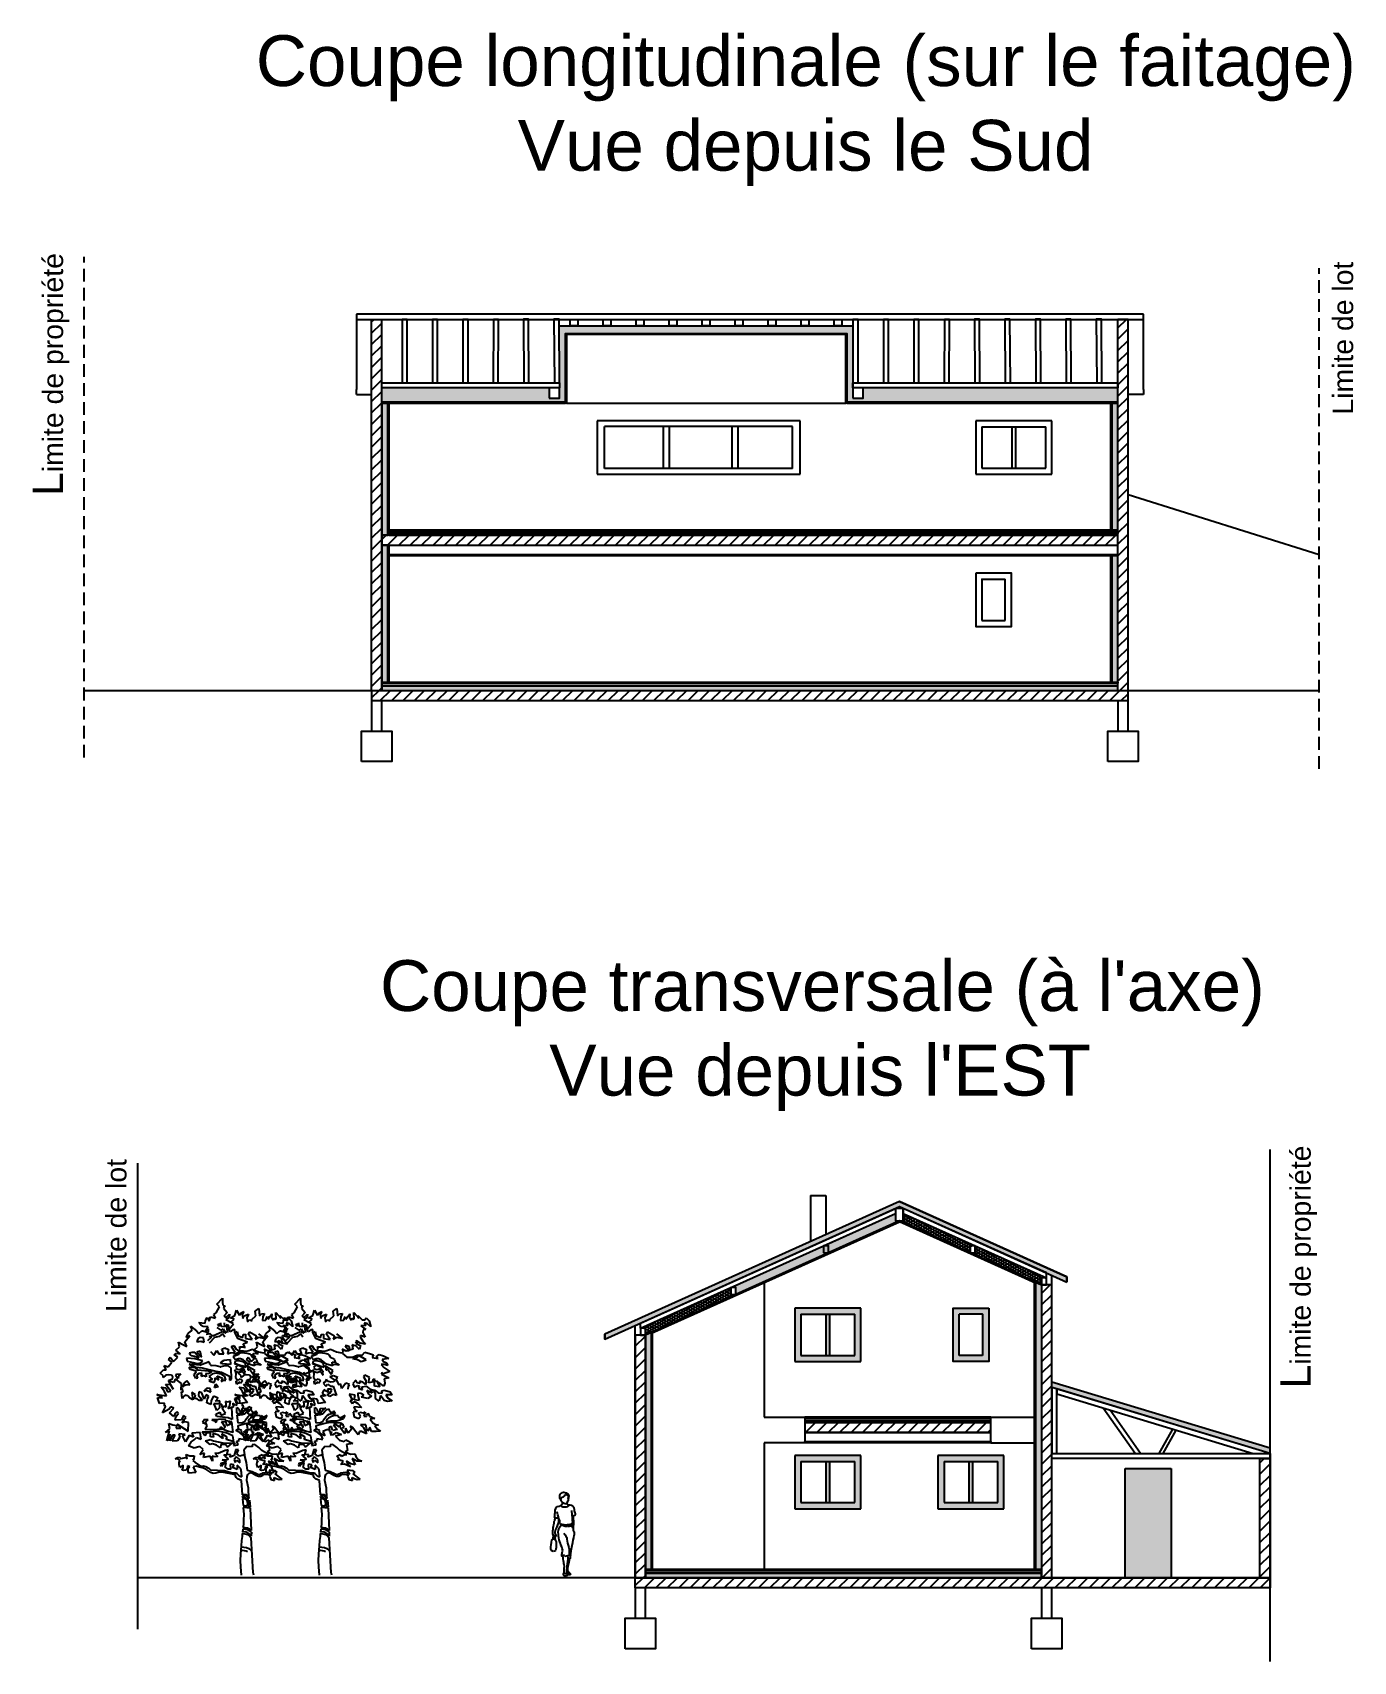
# Model space of a CAD drawing. Header units: millimetres. Extents: x 2055.9 to 2081.9, y 1477.4 to 1509.5.
import ezdxf

# ---------------------------------------------------------------- set-up
doc = ezdxf.new("R2010")
doc.units = ezdxf.units.MM
doc.linetypes.add('CACHE', pattern=[0.375, 0.25, -0.125])
for name, color, linetype in [('Charpente', 7, 'Continuous'), ('Faux-plafond', 7, 'Continuous'), ('Limites', 7, 'Continuous'), ('Menuiseries', 7, 'Continuous'), ('Murs', 7, 'Continuous'), ('PERSONE', 251, 'Continuous'), ('Retini', 8, 'Continuous'), ('Structure', 7, 'Continuous'), ('Texte', 7, 'Continuous'), ('Toiture', 7, 'Continuous')]:
    doc.layers.add(name, color=color, linetype=linetype)
doc.layers.add('Débord toiture', color=7, linetype='Continuous', true_color=0x171717)
doc.layers.add('Surf Menuiserie', color=7, linetype='Continuous', true_color=0x171717)
doc.layers.get('PERSONE').off()
doc.styles.get("Standard").update_dxf_attribs({"font": 'arial.ttf'})
pattern_1 = [(0, (114.723685, -9.980972), (0.047625, 0.02749630645), [0.03175, -0.0635]), (120, (114.723685, -9.980972), (-0.0476249999, 0.02749630663), [0.03175, -0.0635]), (60, (114.723685, -9.980972), (1e-10, 0.05499261308), [-0.0635, 0.03175])]
pattern_2 = [(0, (0, -9.198112), (0.047625, 0.02749630645), [0.03175, -0.0635]), (120, (0, -9.198112), (-0.0476249999, 0.02749630663), [0.03175, -0.0635]), (60, (0, -9.198112), (1e-10, 0.05499261308), [-0.0635, 0.03175])]
pattern_3 = [(45, (0, -9.19811), (-0.112253202, 0.112253202), [])]

msp = doc.modelspace()

# ---------------------------------------------------------------- texts
at = {"layer": 'Structure', "char_height": 1, "attachment_point": 1}
for s, width, heights, insert in [('\\pi1.30883;Coupe longitudinale (sur le faitage)\\P\\pi6.46607;Vue depuis le Sud', 24.16474, [3.812], (2058.974, 1509.417)), ("\\pi3.17586;Coupe transversale (à l'axe)\\P\\pi6.5101;Vue depuis l'EST", 23.65867, [3.559], (2059.552, 1491.197))]:
    msp.add_mtext_dynamic_manual_height_columns(s, width=width, gutter_width=12.5, heights=heights, dxfattribs=dict(at, insert=insert))
at = {"layer": 'Texte', "rotation": 90}
for s, width, heights, insert, char_height, attachment_point in [('L{\\H0.66667x;imite de propriété}', 8.45174, [0.882], (2055.887, 1500.344), 0.6, 1), ('Limite de lot', 3.63464, [0.634], (2081.494, 1501.945), 0.4, 1), ('L{\\H0.66667x;imite de propriété}', 8.45174, [0.882], (2081.179, 1482.763), 0.6, 7), ('Limite de lot', 3.63464, [0.634], (2057.741, 1484.269), 0.4, 7)]:
    msp.add_mtext_dynamic_manual_height_columns(s, width=width, gutter_width=12.5, heights=heights, dxfattribs=dict(at, insert=insert, char_height=char_height, attachment_point=attachment_point))

# ---------------------------------------------------------------- blocks, each defined once
blk = doc.blocks.new('E13')
at = {"color": 62, "true_color": 0xacc205}
for p, q in [((1.676, 20.32), (1.674, 20.251)), ((1.753, 20.235), (1.676, 20.32)), ((1.153, 20.173), (1.146, 20.066)), ((1.205, 20.135), (1.153, 20.173)), ((1.198, 20.067), (1.205, 20.135)), ((1.367, 20.128), (1.393, 20.087)), ((1.406, 20.11), (1.367, 20.128)), ((1.665, 20.216), (1.635, 20.21)), ((1.635, 20.21), (1.661, 20.174)), ((1.674, 20.251), (1.665, 20.216)), ((1.715, 20.195), (1.753, 20.235)), ((1.765, 20.11), (1.715, 20.195)), ((1.753, 20.235), (1.753, 20.235)), ((2.13, 19.917), (2.045, 19.851)), ((2.108, 19.87), (2.13, 19.917)), ((2.126, 19.846), (2.108, 19.87)), ((2.164, 19.814), (2.126, 19.846)), ((0.785, 19.712), (0.743, 19.662)), ((0.743, 19.662), (0.818, 19.676)), ((0.782, 19.829), (0.745, 19.759)), ((0.745, 19.759), (0.813, 19.783)), ((0.818, 19.764), (0.785, 19.712)), ((0.813, 19.783), (0.818, 19.764)), ((0.861, 19.66), (0.815, 19.641)), ((0.815, 19.641), (0.828, 19.586)), ((0.818, 19.676), (0.871, 19.708)), ((0.828, 19.586), (0.89, 19.648)), ((0.886, 19.697), (0.861, 19.66)), ((0.871, 19.708), (0.886, 19.697)), ((0.89, 19.648), (0.905, 19.638)), ((0.905, 19.638), (0.932, 19.651)), ((0.932, 19.651), (0.924, 19.591)), ((0.97, 19.575), (0.971, 19.62)), ((0.971, 19.62), (1.009, 19.637)), ((1.035, 19.635), (0.976, 19.564)), ((2.141, 19.781), (2.193, 19.758)), ((2.214, 19.695), (2.141, 19.781)), ((2.193, 19.758), (2.164, 19.814)), ((2.185, 19.629), (2.214, 19.695)), ((0.754, 19.546), (0.67, 19.521)), ((0.733, 19.435), (0.838, 19.497)), ((0.788, 19.503), (0.754, 19.546)), ((0.788, 19.503), (0.788, 19.503)), ((0.861, 19.502), (0.788, 19.503)), ((0.838, 19.497), (0.862, 19.469)), ((0.929, 19.473), (0.861, 19.502)), ((0.924, 19.591), (0.97, 19.575)), ((0.976, 19.564), (1.02, 19.562)), ((1.992, 19.56), (2.042, 19.545)), ((2.069, 19.452), (2.191, 19.46)), ((2.18, 19.415), (2.094, 19.398)), ((2.191, 19.46), (2.18, 19.415)), ((2.376, 19.413), (2.314, 19.476)), ((2.425, 19.474), (2.376, 19.413)), ((2.4, 19.403), (2.447, 19.44)), ((2.452, 19.337), (2.4, 19.403)), ((2.447, 19.44), (2.425, 19.474)), ((0.684, 19.184), (0.754, 19.214)), ((0.702, 19.106), (0.684, 19.184)), ((0.74, 19.141), (0.739, 19.084)), ((0.773, 19.194), (0.74, 19.141)), ((0.754, 19.214), (0.773, 19.194)), ((0.864, 19.108), (0.883, 19.144)), ((0.883, 19.144), (0.923, 19.099)), ((1.768, 19.245), (1.818, 19.236)), ((2.032, 19.291), (1.826, 19.274)), ((1.91, 19.192), (1.941, 19.208)), ((1.965, 19.24), (2.006, 19.239)), ((2.006, 19.239), (2.047, 19.218)), ((2.047, 19.218), (2.03, 19.175)), ((2.03, 19.175), (2.057, 19.168)), ((2.071, 19.324), (2.032, 19.291)), ((2.047, 19.272), (2.139, 19.299)), ((2.068, 19.234), (2.047, 19.272)), ((2.047, 19.218), (2.047, 19.218)), ((2.057, 19.168), (2.084, 19.226)), ((2.084, 19.226), (2.068, 19.234)), ((2.33, 19.237), (2.27, 19.231)), ((2.27, 19.231), (2.293, 19.217)), ((2.293, 19.217), (2.303, 19.201)), ((2.303, 19.201), (2.311, 19.167)), ((2.311, 19.167), (2.323, 19.177)), ((2.319, 19.138), (2.351, 19.159)), ((2.323, 19.177), (2.341, 19.208)), ((2.341, 19.208), (2.33, 19.237)), ((2.351, 19.159), (2.371, 19.109)), ((2.385, 19.193), (2.404, 19.216)), ((2.392, 19.166), (2.385, 19.193)), ((2.449, 19.142), (2.392, 19.166)), ((2.404, 19.216), (2.445, 19.221)), ((0.647, 19.117), (0.702, 19.106)), ((0.735, 19.058), (0.671, 19.01)), ((0.794, 19.047), (0.735, 19.058)), ((0.739, 19.084), (0.782, 19.118)), ((0.782, 19.118), (0.827, 19.13)), ((0.809, 18.954), (0.853, 18.958)), ((0.827, 19.13), (0.817, 19.095)), ((0.817, 19.095), (0.864, 19.108)), ((0.857, 19.068), (0.829, 19.06)), ((0.829, 19.06), (0.842, 19.029)), ((0.906, 19.045), (0.857, 19.068)), ((0.923, 19.099), (0.906, 19.045)), ((0.974, 19.082), (1.023, 19.102)), ((0.985, 19.058), (0.974, 19.082)), ((0.993, 19.014), (0.985, 19.058)), ((1.023, 19.102), (1.056, 19.057)), ((1.056, 19.057), (1.084, 19.026)), ((1.244, 19.06), (1.204, 19.057)), ((1.385, 18.921), (1.317, 18.824)), ((1.738, 18.886), (1.803, 18.916)), ((1.839, 18.974), (1.851, 19.024)), ((1.935, 18.872), (1.971, 18.964)), ((1.971, 18.964), (2.012, 18.975)), ((2.017, 18.924), (1.987, 18.893)), ((2.143, 19.077), (2.184, 19.133)), ((2.197, 19.079), (2.172, 19.083)), ((2.184, 19.133), (2.223, 19.106)), ((2.222, 19.07), (2.197, 19.079)), ((0.749, 18.69), (0.765, 18.629)), ((0.776, 18.676), (0.749, 18.69)), ((0.824, 18.685), (0.776, 18.676)), ((0.842, 18.665), (0.824, 18.685)), ((0.835, 18.854), (0.904, 18.864)), ((0.921, 18.692), (0.905, 18.619)), ((1.422, 18.811), (1.427, 18.848)), ((1.987, 18.893), (1.967, 18.853)), ((1.967, 18.853), (2.009, 18.853)), ((2.437, 18.727), (2.532, 18.678)), ((2.532, 18.678), (2.484, 18.772)), ((0.571, 18.441), (0.527, 18.414)), ((0.593, 18.508), (0.558, 18.506)), ((0.558, 18.506), (0.608, 18.489)), ((0.608, 18.489), (0.571, 18.441)), ((0.636, 18.535), (0.593, 18.508)), ((0.683, 18.631), (0.607, 18.593)), ((0.607, 18.593), (0.674, 18.586)), ((0.674, 18.586), (0.636, 18.535)), ((0.636, 18.535), (0.636, 18.535)), ((0.656, 18.411), (0.682, 18.469)), ((0.682, 18.469), (0.711, 18.413)), ((0.711, 18.671), (0.683, 18.631)), ((0.725, 18.641), (0.711, 18.671)), ((0.711, 18.413), (0.728, 18.455)), ((0.728, 18.622), (0.725, 18.641)), ((0.765, 18.629), (0.728, 18.622)), ((0.728, 18.455), (0.738, 18.505)), ((0.771, 18.466), (0.73, 18.375)), ((0.738, 18.505), (0.814, 18.506)), ((0.738, 18.505), (0.738, 18.505)), ((0.814, 18.506), (0.771, 18.466)), ((0.812, 18.629), (0.842, 18.665)), ((0.836, 18.595), (0.812, 18.629)), ((0.905, 18.619), (0.836, 18.595)), ((0.842, 18.665), (0.842, 18.665)), ((0.88, 18.403), (0.929, 18.465)), ((0.929, 18.465), (0.964, 18.486)), ((0.964, 18.486), (0.938, 18.447)), ((0.938, 18.447), (0.991, 18.386)), ((0.991, 18.386), (1.023, 18.456)), ((1.201, 18.503), (1.15, 18.44)), ((2.161, 18.538), (2.212, 18.546)), ((2.167, 18.414), (2.161, 18.538)), ((2.325, 18.512), (2.167, 18.414)), ((2.212, 18.546), (2.25, 18.532)), ((2.25, 18.532), (2.218, 18.585)), ((2.234, 18.638), (2.259, 18.577)), ((2.259, 18.577), (2.351, 18.573)), ((2.273, 18.456), (2.325, 18.512)), ((0.527, 18.414), (0.59, 18.407)), ((0.59, 18.407), (0.656, 18.411)), ((0.73, 18.375), (0.801, 18.409)), ((0.801, 18.409), (0.83, 18.411)), ((0.83, 18.411), (0.849, 18.363)), ((0.849, 18.363), (0.88, 18.403)), ((1.257, 18.411), (1.224, 18.399)), ((1.287, 18.437), (1.353, 18.409)), ((1.67, 18.247), (1.536, 18.241)), ((1.683, 18.374), (1.667, 18.309)), ((1.762, 18.212), (1.819, 18.232)), ((1.852, 18.224), (1.917, 18.276)), ((2.163, 18.203), (2.123, 18.261)), ((2.248, 18.348), (2.208, 18.365))]:
    blk.add_line(p, q, dxfattribs=at)
at = {"color": 84, "true_color": 0x2aaf18}
for p, q in [((0.909, 20.116), (0.836, 20.035)), ((0.903, 20.02), (0.909, 20.116)), ((0.969, 20.094), (0.973, 20.044)), ((0.995, 20.059), (0.969, 20.094)), ((1.074, 20.102), (1.098, 20.056)), ((1.117, 20.094), (1.074, 20.102)), ((1.146, 20.066), (1.117, 20.094)), ((1.303, 20.091), (1.324, 20.036)), ((1.362, 20.064), (1.303, 20.091)), ((1.393, 20.087), (1.383, 20.026)), ((1.431, 20.077), (1.406, 20.11)), ((1.474, 20.148), (1.431, 20.077)), ((1.496, 20.069), (1.474, 20.148)), ((1.575, 20.088), (1.576, 20.044)), ((1.628, 20.042), (1.575, 20.088)), ((1.661, 20.174), (1.607, 20.115)), ((1.607, 20.115), (1.654, 20.06)), ((1.798, 20.084), (1.765, 20.11)), ((1.776, 20.031), (1.798, 20.084)), ((0.69, 19.994), (0.667, 19.911)), ((0.667, 19.911), (0.712, 19.953)), ((0.732, 20.037), (0.69, 19.994)), ((0.712, 19.953), (0.76, 19.968)), ((0.754, 20.008), (0.732, 20.037)), ((0.76, 19.968), (0.736, 19.93)), ((0.736, 19.93), (0.808, 19.923)), ((0.808, 19.923), (0.736, 19.872)), ((0.736, 19.872), (0.774, 19.868)), ((0.788, 20.01), (0.754, 20.008)), ((0.76, 19.968), (0.76, 19.968)), ((0.774, 19.868), (0.782, 19.829)), ((0.851, 20.069), (0.788, 20.01)), ((0.836, 20.035), (0.851, 20.069)), ((0.932, 20.034), (0.903, 20.02)), ((0.944, 20.004), (0.932, 20.034)), ((0.973, 20.043), (0.944, 20.004)), ((0.973, 20.044), (0.973, 20.043)), ((1.022, 20.02), (0.995, 20.059)), ((1.034, 20.058), (1.022, 20.02)), ((1.052, 20.006), (1.034, 20.058)), ((1.099, 20.001), (1.052, 20.006)), ((1.098, 20.056), (1.099, 20.001)), ((1.252, 20.015), (1.198, 20.067)), ((1.258, 19.991), (1.252, 20.015)), ((1.282, 20.015), (1.258, 19.991)), ((1.318, 19.979), (1.282, 20.015)), ((1.324, 20.036), (1.318, 19.979)), ((1.383, 20.026), (1.362, 20.064)), ((1.463, 19.841), (1.449, 19.782)), ((1.498, 19.829), (1.463, 19.841)), ((1.56, 20.036), (1.496, 20.069)), ((1.496, 19.872), (1.528, 19.867)), ((1.498, 19.829), (1.496, 19.872)), ((1.507, 20.02), (1.56, 20.036)), ((1.555, 19.975), (1.507, 20.02)), ((1.515, 19.95), (1.555, 19.975)), ((1.578, 19.873), (1.515, 19.95)), ((1.528, 19.867), (1.562, 19.839)), ((1.624, 20.014), (1.555, 19.975)), ((1.576, 20.044), (1.624, 20.014)), ((1.654, 20.06), (1.628, 20.042)), ((1.844, 20.052), (1.776, 20.031)), ((1.864, 19.988), (1.844, 20.052)), ((1.894, 20.041), (1.864, 19.988)), ((1.873, 19.879), (1.919, 19.843)), ((1.874, 19.826), (1.873, 19.879)), ((1.954, 19.851), (1.874, 19.826)), ((1.878, 19.909), (1.951, 19.915)), ((1.919, 19.843), (1.878, 19.909)), ((1.916, 19.999), (1.894, 20.041)), ((1.92, 19.963), (1.916, 19.999)), ((2.012, 19.971), (1.92, 19.963)), ((1.951, 19.915), (1.982, 19.935)), ((1.969, 19.853), (1.954, 19.851)), ((2.011, 19.812), (1.969, 19.853)), ((1.969, 19.853), (1.969, 19.853)), ((1.982, 19.935), (2.012, 19.971)), ((2.045, 19.851), (2.011, 19.812)), ((2.045, 19.851), (2.045, 19.851)), ((0.782, 19.829), (0.782, 19.829)), ((1.009, 19.637), (1.035, 19.635)), ((1.071, 19.742), (1.153, 19.808)), ((1.151, 19.759), (1.071, 19.742)), ((1.204, 19.734), (1.151, 19.759)), ((1.285, 19.835), (1.186, 19.779)), ((1.186, 19.779), (1.204, 19.734)), ((1.249, 19.725), (1.307, 19.809)), ((1.343, 19.74), (1.249, 19.725)), ((1.285, 19.834), (1.285, 19.835)), ((1.307, 19.809), (1.285, 19.834)), ((1.314, 19.691), (1.451, 19.736)), ((1.379, 19.666), (1.314, 19.691)), ((1.345, 19.803), (1.343, 19.74)), ((1.343, 19.74), (1.343, 19.74)), ((1.38, 19.797), (1.345, 19.803)), ((1.349, 19.613), (1.379, 19.666)), ((1.388, 19.62), (1.349, 19.613)), ((1.383, 19.756), (1.38, 19.797)), ((1.449, 19.782), (1.383, 19.756)), ((1.432, 19.62), (1.388, 19.62)), ((1.421, 19.583), (1.432, 19.62)), ((1.451, 19.736), (1.498, 19.829)), ((1.512, 19.639), (1.478, 19.59)), ((1.491, 19.543), (1.547, 19.628)), ((1.547, 19.628), (1.512, 19.639)), ((1.639, 19.606), (1.588, 19.583)), ((1.682, 19.587), (1.639, 19.606)), ((1.938, 19.689), (1.946, 19.752)), ((1.986, 19.705), (1.938, 19.689)), ((1.946, 19.752), (1.994, 19.755)), ((2.042, 19.692), (1.986, 19.705)), ((1.994, 19.755), (2.026, 19.736)), ((2.026, 19.736), (2.042, 19.692)), ((2.243, 19.655), (2.185, 19.629)), ((2.305, 19.69), (2.243, 19.655)), ((2.289, 19.622), (2.305, 19.69)), ((2.341, 19.575), (2.289, 19.622)), ((0.484, 19.492), (0.408, 19.454)), ((0.408, 19.454), (0.504, 19.442)), ((0.44, 19.391), (0.421, 19.355)), ((0.492, 19.416), (0.44, 19.391)), ((0.44, 19.391), (0.44, 19.391)), ((0.548, 19.51), (0.484, 19.492)), ((0.504, 19.442), (0.492, 19.416)), ((0.59, 19.481), (0.548, 19.51)), ((0.562, 19.457), (0.59, 19.481)), ((0.647, 19.469), (0.562, 19.457)), ((0.67, 19.521), (0.629, 19.509)), ((0.629, 19.509), (0.647, 19.469)), ((0.803, 19.413), (0.733, 19.435)), ((0.846, 19.435), (0.803, 19.413)), ((0.879, 19.448), (0.846, 19.436)), ((0.846, 19.436), (0.846, 19.435)), ((0.862, 19.469), (0.931, 19.454)), ((0.931, 19.454), (0.879, 19.447)), ((0.879, 19.447), (0.879, 19.448)), ((1.008, 19.472), (0.929, 19.473)), ((1.077, 19.532), (1.008, 19.472)), ((1.02, 19.562), (1.077, 19.588)), ((1.077, 19.588), (1.064, 19.55)), ((1.064, 19.55), (1.077, 19.532)), ((1.077, 19.532), (1.156, 19.547)), ((1.143, 19.38), (1.121, 19.36)), ((1.171, 19.394), (1.143, 19.38)), ((1.156, 19.547), (1.244, 19.584)), ((1.183, 19.416), (1.171, 19.394)), ((1.222, 19.401), (1.181, 19.406)), ((1.186, 19.44), (1.183, 19.416)), ((1.213, 19.46), (1.186, 19.44)), ((1.237, 19.468), (1.213, 19.46)), ((1.213, 19.359), (1.222, 19.401)), ((1.217, 19.352), (1.301, 19.372)), ((1.251, 19.481), (1.237, 19.468)), ((1.244, 19.584), (1.274, 19.576)), ((1.265, 19.502), (1.251, 19.481)), ((1.298, 19.566), (1.339, 19.557)), ((1.443, 19.565), (1.421, 19.583)), ((1.478, 19.59), (1.443, 19.565)), ((1.563, 19.536), (1.491, 19.543)), ((1.602, 19.524), (1.563, 19.536)), ((1.588, 19.583), (1.602, 19.524)), ((1.656, 19.522), (1.682, 19.587)), ((1.728, 19.523), (1.656, 19.522)), ((1.755, 19.571), (1.728, 19.523)), ((1.797, 19.501), (1.755, 19.571)), ((1.844, 19.556), (1.797, 19.501)), ((1.849, 19.368), (1.863, 19.406)), ((1.863, 19.406), (1.987, 19.36)), ((1.956, 19.42), (2.069, 19.452)), ((1.984, 19.392), (1.956, 19.419)), ((1.973, 19.472), (1.992, 19.56)), ((2.042, 19.545), (1.973, 19.472)), ((1.985, 19.392), (1.984, 19.392)), ((2.038, 19.385), (1.985, 19.392)), ((1.996, 19.358), (2.148, 19.376)), ((2.007, 19.463), (2.071, 19.542)), ((2.074, 19.488), (2.007, 19.463)), ((2.094, 19.398), (2.038, 19.385)), ((2.149, 19.376), (2.057, 19.333)), ((2.071, 19.542), (2.115, 19.543)), ((2.125, 19.497), (2.074, 19.488)), ((2.115, 19.543), (2.15, 19.531)), ((2.15, 19.531), (2.125, 19.497)), ((2.148, 19.376), (2.149, 19.376)), ((2.28, 19.521), (2.341, 19.575)), ((2.329, 19.533), (2.28, 19.521)), ((2.314, 19.476), (2.365, 19.507)), ((2.365, 19.507), (2.329, 19.533)), ((0.481, 19.324), (0.394, 19.27)), ((0.394, 19.27), (0.484, 19.233)), ((0.512, 19.229), (0.406, 19.176)), ((0.406, 19.176), (0.473, 19.165)), ((0.421, 19.355), (0.475, 19.371)), ((0.473, 19.165), (0.465, 19.1)), ((0.475, 19.371), (0.517, 19.371)), ((0.517, 19.371), (0.481, 19.324)), ((0.484, 19.233), (0.511, 19.254)), ((0.511, 19.254), (0.512, 19.229)), ((0.511, 19.254), (0.511, 19.254)), ((1.121, 19.36), (1.191, 19.367)), ((1.191, 19.367), (1.219, 19.356)), ((1.212, 19.284), (1.277, 19.322)), ((1.22, 19.253), (1.212, 19.284)), ((1.219, 19.356), (1.217, 19.352)), ((1.236, 19.232), (1.22, 19.253)), ((1.286, 19.308), (1.236, 19.232)), ((1.272, 19.124), (1.294, 19.141)), ((1.277, 19.322), (1.314, 19.356)), ((1.298, 19.291), (1.286, 19.308)), ((1.294, 19.141), (1.301, 19.158)), ((1.309, 19.291), (1.298, 19.291)), ((1.301, 19.158), (1.324, 19.118)), ((1.314, 19.356), (1.309, 19.291)), ((1.348, 19.28), (1.361, 19.29)), ((1.355, 19.252), (1.348, 19.28)), ((1.396, 19.29), (1.349, 19.218)), ((1.349, 19.218), (1.355, 19.252)), ((1.361, 19.29), (1.396, 19.29)), ((1.42, 19.166), (1.387, 19.137)), ((1.447, 19.143), (1.42, 19.166)), ((1.572, 19.146), (1.547, 19.158)), ((1.572, 19.2), (1.572, 19.146)), ((2.057, 19.333), (1.964, 19.32)), ((2.116, 19.33), (2.071, 19.324)), ((2.149, 19.33), (2.116, 19.33)), ((2.139, 19.299), (2.149, 19.33)), ((2.38, 19.016), (2.449, 19.142)), ((2.445, 19.221), (2.486, 19.214)), ((2.51, 19.354), (2.452, 19.337)), ((2.479, 19.292), (2.51, 19.354)), ((2.52, 19.292), (2.479, 19.292)), ((2.486, 19.214), (2.525, 19.184)), ((2.566, 19.246), (2.52, 19.292)), ((2.525, 19.184), (2.526, 19.208)), ((2.526, 19.208), (2.566, 19.246)), ((0.388, 18.975), (0.359, 18.932)), ((0.359, 18.932), (0.45, 18.935)), ((0.47, 19.002), (0.388, 18.975)), ((0.45, 18.935), (0.417, 18.883)), ((0.465, 19.1), (0.48, 19.057)), ((0.465, 19.1), (0.465, 19.1)), ((0.509, 18.993), (0.47, 19.002)), ((0.473, 18.851), (0.526, 18.926)), ((0.48, 19.057), (0.583, 19.133)), ((0.502, 18.959), (0.511, 18.993)), ((0.559, 18.963), (0.502, 18.959)), ((0.511, 18.993), (0.509, 18.993)), ((0.526, 18.926), (0.548, 18.842)), ((0.583, 19.133), (0.538, 19.05)), ((1.227, 19.002), (1.232, 19.017)), ((1.25, 18.964), (1.227, 19.002)), ((1.232, 19.017), (1.285, 19.016)), ((1.237, 19.117), (1.272, 19.124)), ((1.237, 19.117), (1.237, 19.117)), ((1.288, 19.088), (1.244, 19.06)), ((1.29, 18.938), (1.25, 18.964)), ((1.252, 18.912), (1.29, 18.938)), ((1.285, 19.016), (1.275, 18.968)), ((1.275, 18.968), (1.34, 19.005)), ((1.312, 19.058), (1.288, 19.088)), ((1.364, 18.955), (1.311, 18.924)), ((1.311, 18.924), (1.345, 18.917)), ((1.349, 19.1), (1.312, 19.058)), ((1.324, 19.118), (1.349, 19.1)), ((1.34, 19.005), (1.364, 18.955)), ((1.345, 18.917), (1.385, 18.921)), ((1.387, 19.137), (1.414, 19.095)), ((1.414, 19.095), (1.427, 19.115)), ((1.427, 19.115), (1.473, 19.089)), ((1.48, 19.128), (1.457, 19.135)), ((1.473, 19.089), (1.48, 19.128)), ((1.757, 19.045), (1.773, 19.039)), ((1.773, 19.039), (1.788, 19.036)), ((1.904, 19.001), (1.839, 18.974)), ((1.851, 19.024), (1.883, 19.029)), ((1.883, 19.029), (1.902, 19.025)), ((1.902, 19.025), (1.916, 19.017)), ((1.939, 18.985), (1.904, 19.001)), ((1.916, 19.017), (1.924, 19.008)), ((1.924, 19.008), (1.939, 18.985)), ((2.063, 18.932), (2.114, 18.968)), ((2.074, 18.877), (2.063, 18.932)), ((2.114, 18.968), (2.097, 18.862)), ((2.142, 18.885), (2.17, 18.919)), ((2.172, 19.083), (2.143, 19.077)), ((2.17, 18.919), (2.21, 18.93)), ((2.21, 18.93), (2.235, 18.907)), ((2.247, 19.042), (2.222, 19.07)), ((2.223, 19.106), (2.223, 19.105)), ((2.223, 19.105), (2.247, 19.042)), ((2.235, 18.907), (2.253, 18.88)), ((2.236, 18.979), (2.251, 19.027)), ((2.262, 18.978), (2.236, 18.979)), ((2.251, 19.027), (2.268, 19.001)), ((2.253, 18.88), (2.262, 18.978)), ((2.261, 19.097), (2.319, 19.138)), ((2.268, 19.001), (2.261, 19.097)), ((2.319, 19.138), (2.319, 19.138)), ((2.371, 19.109), (2.446, 19.132)), ((2.422, 19.087), (2.38, 19.016)), ((2.416, 18.988), (2.489, 19.083)), ((2.461, 18.978), (2.416, 18.988)), ((2.489, 19.083), (2.422, 19.087)), ((2.485, 19.033), (2.461, 18.978)), ((2.475, 18.918), (2.503, 18.983)), ((2.615, 18.941), (2.475, 18.918)), ((2.553, 19.043), (2.485, 19.033)), ((2.489, 19.083), (2.489, 19.083)), ((2.503, 18.983), (2.553, 19.043)), ((2.534, 18.89), (2.615, 18.941)), ((0.415, 18.88), (0.361, 18.847)), ((0.361, 18.847), (0.429, 18.838)), ((0.417, 18.883), (0.415, 18.88)), ((0.429, 18.838), (0.473, 18.851)), ((0.863, 18.695), (0.921, 18.692)), ((1.172, 18.663), (1.195, 18.702)), ((1.195, 18.702), (1.216, 18.677)), ((1.195, 18.702), (1.195, 18.702)), ((1.216, 18.677), (1.244, 18.687)), ((1.244, 18.687), (1.259, 18.703)), ((1.259, 18.703), (1.262, 18.73)), ((1.392, 18.739), (1.309, 18.741)), ((1.317, 18.824), (1.358, 18.82)), ((1.358, 18.82), (1.382, 18.813)), ((1.382, 18.813), (1.422, 18.811)), ((1.393, 18.701), (1.392, 18.739)), ((1.428, 18.695), (1.393, 18.701)), ((1.427, 18.848), (1.433, 18.874)), ((1.441, 18.732), (1.428, 18.695)), ((1.433, 18.874), (1.5, 18.88)), ((1.469, 18.753), (1.441, 18.732)), ((1.501, 18.88), (1.469, 18.789)), ((1.469, 18.789), (1.485, 18.782)), ((1.485, 18.782), (1.525, 18.816)), ((1.5, 18.88), (1.501, 18.88)), ((1.525, 18.816), (1.522, 18.759)), ((1.522, 18.759), (1.547, 18.753)), ((1.525, 18.816), (1.525, 18.816)), ((1.547, 18.753), (1.591, 18.733)), ((1.559, 18.845), (1.591, 18.829)), ((1.569, 18.783), (1.559, 18.845)), ((1.591, 18.733), (1.569, 18.783)), ((1.711, 18.688), (1.698, 18.644)), ((1.769, 18.657), (1.711, 18.688)), ((2.097, 18.862), (2.142, 18.885)), ((2.253, 18.88), (2.253, 18.88)), ((2.304, 18.673), (2.321, 18.69)), ((2.344, 18.619), (2.304, 18.673)), ((2.321, 18.69), (2.354, 18.673)), ((2.321, 18.69), (2.321, 18.69)), ((2.354, 18.673), (2.369, 18.622)), ((2.369, 18.622), (2.431, 18.677)), ((2.371, 18.742), (2.415, 18.763)), ((2.431, 18.677), (2.371, 18.742)), ((2.415, 18.763), (2.437, 18.727)), ((2.415, 18.763), (2.415, 18.763)), ((2.484, 18.772), (2.505, 18.772)), ((2.505, 18.772), (2.504, 18.813)), ((2.504, 18.813), (2.578, 18.812)), ((2.603, 18.895), (2.534, 18.89)), ((2.578, 18.812), (2.603, 18.895)), ((1.023, 18.456), (1.04, 18.375)), ((1.057, 18.597), (1.036, 18.636)), ((1.036, 18.636), (1.098, 18.605)), ((1.04, 18.375), (1.1, 18.457)), ((1.047, 18.465), (1.064, 18.505)), ((1.1, 18.457), (1.047, 18.465)), ((1.099, 18.531), (1.064, 18.505)), ((1.064, 18.505), (1.106, 18.51)), ((1.098, 18.605), (1.122, 18.605)), ((1.106, 18.51), (1.11, 18.472)), ((1.11, 18.472), (1.189, 18.517)), ((1.122, 18.605), (1.134, 18.633)), ((1.15, 18.44), (1.213, 18.422)), ((1.189, 18.517), (1.201, 18.503)), ((1.213, 18.422), (1.229, 18.482)), ((1.229, 18.482), (1.262, 18.47)), ((1.262, 18.47), (1.257, 18.411)), ((1.402, 18.423), (1.445, 18.441)), ((1.462, 18.442), (1.445, 18.441)), ((1.471, 18.435), (1.462, 18.442)), ((1.56, 18.515), (1.587, 18.557)), ((1.56, 18.515), (1.611, 18.491)), ((1.611, 18.491), (1.622, 18.542)), ((1.622, 18.542), (1.686, 18.554)), ((1.698, 18.644), (1.632, 18.669)), ((1.686, 18.554), (1.634, 18.472)), ((1.634, 18.472), (1.661, 18.446)), ((1.661, 18.446), (1.697, 18.474)), ((1.697, 18.474), (1.719, 18.443)), ((1.763, 18.537), (1.749, 18.581)), ((1.753, 18.622), (1.769, 18.657)), ((1.783, 18.564), (1.763, 18.537)), ((1.825, 18.576), (1.784, 18.564)), ((1.878, 18.575), (1.933, 18.583)), ((1.919, 18.547), (1.878, 18.575)), ((1.895, 18.489), (1.919, 18.547)), ((1.924, 18.439), (1.895, 18.489)), ((1.961, 18.539), (1.908, 18.52)), ((1.933, 18.583), (1.961, 18.539)), ((2.195, 18.611), (2.234, 18.638)), ((2.218, 18.585), (2.195, 18.611)), ((2.34, 18.455), (2.273, 18.456)), ((2.325, 18.512), (2.325, 18.512)), ((2.387, 18.504), (2.335, 18.496)), ((2.335, 18.496), (2.34, 18.455)), ((2.351, 18.573), (2.344, 18.619)), ((2.444, 18.526), (2.387, 18.504)), ((2.427, 18.448), (2.444, 18.526)), ((2.492, 18.395), (2.427, 18.448)), ((1.158, 18.394), (1.088, 18.366)), ((1.088, 18.366), (1.172, 18.34)), ((1.207, 18.364), (1.158, 18.394)), ((1.251, 18.365), (1.207, 18.364)), ((1.224, 18.399), (1.251, 18.365)), ((1.252, 18.421), (1.287, 18.437)), ((1.252, 18.42), (1.252, 18.421)), ((1.353, 18.409), (1.323, 18.349)), ((1.323, 18.349), (1.395, 18.378)), ((1.367, 18.338), (1.435, 18.4)), ((1.439, 18.311), (1.376, 18.298)), ((1.395, 18.378), (1.402, 18.423)), ((1.432, 18.282), (1.439, 18.311)), ((1.468, 18.272), (1.432, 18.282)), ((1.435, 18.4), (1.467, 18.414)), ((1.451, 18.218), (1.468, 18.272)), ((1.514, 18.208), (1.451, 18.218)), ((1.467, 18.414), (1.474, 18.424)), ((1.474, 18.424), (1.471, 18.435)), ((1.497, 18.25), (1.514, 18.208)), ((1.536, 18.241), (1.497, 18.25)), ((1.51, 18.261), (1.567, 18.282)), ((1.604, 18.186), (1.536, 18.241)), ((1.567, 18.282), (1.62, 18.293)), ((1.604, 18.186), (1.632, 18.222)), ((1.608, 18.329), (1.683, 18.374)), ((1.62, 18.293), (1.608, 18.329)), ((1.632, 18.222), (1.696, 18.222)), ((1.667, 18.309), (1.735, 18.36)), ((1.803, 18.276), (1.67, 18.248)), ((1.67, 18.248), (1.67, 18.247)), ((1.696, 18.222), (1.703, 18.174)), ((1.703, 18.174), (1.762, 18.212)), ((1.735, 18.36), (1.813, 18.382)), ((1.813, 18.382), (1.801, 18.326)), ((1.801, 18.326), (1.845, 18.331)), ((1.851, 18.295), (1.803, 18.276)), ((1.819, 18.232), (1.852, 18.224)), ((1.845, 18.331), (1.846, 18.383)), ((1.846, 18.383), (1.905, 18.391)), ((1.88, 18.286), (1.851, 18.295)), ((1.917, 18.276), (1.88, 18.286)), ((1.905, 18.391), (1.926, 18.348)), ((1.926, 18.348), (1.963, 18.406)), ((1.981, 18.301), (1.992, 18.393)), ((2.045, 18.322), (1.981, 18.301)), ((1.992, 18.393), (2.111, 18.387)), ((2.044, 18.322), (2.045, 18.322)), ((2.078, 18.289), (2.044, 18.322)), ((2.123, 18.261), (2.078, 18.289)), ((2.111, 18.387), (2.091, 18.328)), ((2.091, 18.328), (2.153, 18.352)), ((2.153, 18.352), (2.202, 18.262)), ((2.202, 18.262), (2.248, 18.348)), ((2.208, 18.365), (2.299, 18.377)), ((2.299, 18.377), (2.286, 18.326)), ((2.286, 18.326), (2.319, 18.276)), ((2.319, 18.276), (2.393, 18.271)), ((2.393, 18.271), (2.35, 18.358)), ((2.35, 18.358), (2.392, 18.357)), ((2.392, 18.357), (2.432, 18.273)), ((2.424, 18.369), (2.471, 18.273)), ((2.432, 18.273), (2.424, 18.369)), ((2.471, 18.273), (2.431, 18.418)), ((2.431, 18.418), (2.492, 18.395)), ((0.85, 18.009), (0.795, 17.984)), ((0.795, 17.984), (0.869, 17.983)), ((0.881, 18.051), (0.85, 18.009)), ((0.869, 17.983), (0.933, 18.023)), ((0.894, 18.09), (0.881, 18.051)), ((0.933, 18.023), (0.889, 17.932)), ((0.957, 18.086), (0.894, 18.09)), ((0.954, 17.948), (1.013, 17.984)), ((1.032, 18.117), (0.957, 18.086)), ((1.013, 17.984), (0.994, 17.936)), ((0.999, 18.137), (1.032, 18.117)), ((1.012, 18.08), (1.11, 18.138)), ((1.047, 18.074), (1.012, 18.08)), ((1.085, 18.057), (1.047, 18.074)), ((1.062, 17.986), (1.144, 18.009)), ((1.096, 17.934), (1.062, 17.986)), ((1.105, 18.081), (1.085, 18.057)), ((1.155, 18.055), (1.105, 18.081)), ((1.11, 18.138), (1.154, 18.18)), ((1.116, 18.015), (1.155, 18.055)), ((1.116, 18.015), (1.116, 18.015)), ((1.144, 18.009), (1.116, 18.015)), ((1.37, 18.141), (1.36, 18.075)), ((1.36, 18.075), (1.425, 18.056)), ((1.425, 18.056), (1.469, 18.09)), ((1.444, 18.146), (1.485, 18.151)), ((1.469, 18.09), (1.444, 18.146)), ((1.485, 18.151), (1.505, 18.065)), ((1.505, 18.065), (1.563, 18.04)), ((1.557, 18.078), (1.612, 18.074)), ((1.563, 18.04), (1.557, 18.078)), ((1.589, 18.017), (1.629, 18.053)), ((1.621, 18.001), (1.589, 18.017)), ((1.593, 18.145), (1.638, 18.138)), ((1.612, 18.074), (1.593, 18.145)), ((1.657, 18.075), (1.612, 18.074)), ((1.617, 17.971), (1.678, 18.005)), ((1.678, 18.005), (1.621, 18.001)), ((1.629, 18.053), (1.657, 18.075)), ((1.638, 18.138), (1.734, 18.094)), ((1.734, 18.094), (1.782, 18.097)), ((1.782, 18.097), (1.739, 18.05)), ((1.739, 18.05), (1.778, 18.044)), ((1.778, 18.044), (1.824, 18.056)), ((1.824, 18.056), (1.819, 17.983)), ((1.819, 17.983), (1.852, 18.055)), ((1.852, 18.055), (1.946, 18.038)), ((1.932, 18.1), (1.998, 18.081)), ((1.946, 18.038), (1.932, 18.1)), ((1.95, 18.153), (1.998, 18.192)), ((1.998, 18.081), (1.95, 18.153)), ((1.998, 18.192), (2.082, 18.168)), ((2.097, 17.995), (2.066, 17.967)), ((2.14, 18.06), (2.081, 18.062)), ((2.081, 18.062), (2.085, 18.018)), ((2.082, 18.168), (2.163, 18.203)), ((2.085, 18.018), (2.097, 17.995)), ((2.194, 18.081), (2.14, 18.06)), ((2.18, 18.016), (2.194, 18.081)), ((2.201, 18.037), (2.18, 18.016)), ((2.273, 18.02), (2.201, 18.037)), ((2.29, 18.039), (2.273, 18.02)), ((2.281, 17.995), (2.315, 18.018)), ((2.294, 17.968), (2.281, 17.995)), ((2.317, 18.038), (2.29, 18.039)), ((2.315, 18.018), (2.354, 18.017)), ((2.354, 18.017), (2.317, 18.038)), ((0.818, 17.725), (0.921, 17.802)), ((0.889, 17.932), (0.954, 17.948)), ((0.889, 17.826), (0.917, 17.845)), ((0.921, 17.802), (0.889, 17.826)), ((0.934, 17.749), (0.891, 17.729)), ((0.917, 17.845), (1.003, 17.853)), ((0.93, 17.706), (0.934, 17.749)), ((0.954, 17.948), (0.954, 17.948)), ((0.959, 17.902), (1.043, 17.941)), ((0.994, 17.936), (0.959, 17.902)), ((1.003, 17.853), (0.969, 17.8)), ((0.99, 17.744), (0.977, 17.723)), ((0.997, 17.767), (0.99, 17.744)), ((0.992, 17.787), (0.997, 17.767)), ((0.997, 17.767), (0.997, 17.767)), ((1.043, 17.941), (1.044, 17.94)), ((1.044, 17.94), (1.096, 17.934)), ((1.465, 17.928), (1.462, 17.865)), ((1.462, 17.865), (1.496, 17.878)), ((1.496, 17.878), (1.532, 17.892)), ((1.505, 17.929), (1.56, 17.939)), ((1.532, 17.892), (1.505, 17.929)), ((1.561, 17.888), (1.554, 17.871)), ((1.554, 17.871), (1.595, 17.87)), ((1.56, 17.939), (1.563, 17.919)), ((1.563, 17.919), (1.561, 17.888)), ((1.595, 17.87), (1.636, 17.9)), ((1.667, 17.961), (1.617, 17.971)), ((1.621, 17.953), (1.656, 17.948)), ((1.636, 17.9), (1.621, 17.953)), ((1.656, 17.948), (1.68, 17.929)), ((1.689, 17.958), (1.667, 17.961)), ((1.68, 17.929), (1.688, 17.907)), ((1.688, 17.907), (1.699, 17.932)), ((1.699, 17.932), (1.689, 17.958)), ((2.052, 17.914), (2.095, 17.904)), ((2.095, 17.904), (2.058, 17.821)), ((2.058, 17.821), (2.157, 17.81)), ((2.144, 17.902), (2.174, 17.918)), ((2.161, 17.885), (2.144, 17.902)), ((2.157, 17.81), (2.165, 17.84)), ((2.165, 17.872), (2.161, 17.885)), ((2.166, 17.859), (2.165, 17.872)), ((2.165, 17.84), (2.166, 17.859)), ((2.174, 17.918), (2.176, 17.888)), ((2.176, 17.888), (2.194, 17.855)), ((2.194, 17.855), (2.233, 17.849)), ((2.233, 17.849), (2.253, 17.856)), ((2.235, 17.892), (2.236, 17.928)), ((2.253, 17.856), (2.235, 17.892)), ((2.236, 17.928), (2.286, 17.894)), ((2.286, 17.894), (2.297, 17.937)), ((2.297, 17.937), (2.294, 17.968)), ((0.863, 17.719), (0.818, 17.725)), ((0.891, 17.729), (0.863, 17.719)), ((0.977, 17.723), (0.93, 17.706)), ((0.93, 17.706), (0.93, 17.706)), ((0.977, 17.723), (0.977, 17.723))]:
    blk.add_line(p, q, dxfattribs=at)
at = {"color": 47, "true_color": 0x8d6a35}
for p, q in [((1.562, 19.839), (1.578, 19.873)), ((1.578, 19.873), (1.582, 19.929)), ((1.582, 19.929), (1.621, 19.939)), ((1.621, 19.939), (1.602, 19.826)), ((1.663, 19.878), (1.627, 19.819)), ((1.646, 19.908), (1.693, 19.912)), ((1.7, 19.862), (1.663, 19.878)), ((1.627, 19.819), (1.676, 19.835)), ((1.642, 19.761), (1.672, 19.81)), ((1.672, 19.81), (1.722, 19.771)), ((1.722, 19.771), (1.788, 19.758)), ((1.36, 19.537), (1.324, 19.532)), ((1.339, 19.557), (1.375, 19.558)), ((1.347, 19.386), (1.376, 19.408)), ((1.383, 19.541), (1.36, 19.537)), ((1.375, 19.558), (1.405, 19.56)), ((1.376, 19.408), (1.441, 19.42)), ((1.377, 19.435), (1.417, 19.449)), ((1.415, 19.534), (1.383, 19.541)), ((1.405, 19.56), (1.453, 19.535)), ((1.442, 19.517), (1.415, 19.534)), ((1.417, 19.449), (1.447, 19.448)), ((1.473, 19.38), (1.421, 19.36)), ((1.441, 19.42), (1.489, 19.421)), ((1.486, 19.499), (1.442, 19.517)), ((1.447, 19.448), (1.487, 19.437)), ((1.453, 19.535), (1.503, 19.514)), ((1.5, 19.378), (1.473, 19.38)), ((1.51, 19.495), (1.486, 19.499)), ((1.487, 19.437), (1.512, 19.466)), ((1.489, 19.421), (1.499, 19.397)), ((1.499, 19.397), (1.5, 19.378)), ((1.503, 19.514), (1.506, 19.542)), ((1.512, 19.466), (1.51, 19.495)), ((1.565, 19.442), (1.56, 19.368)), ((1.566, 19.443), (1.565, 19.442)), ((1.612, 19.438), (1.566, 19.443)), ((1.65, 19.429), (1.612, 19.438)), ((1.431, 19.349), (1.454, 19.353)), ((1.458, 19.3), (1.438, 19.298)), ((1.454, 19.353), (1.467, 19.35)), ((1.472, 19.306), (1.458, 19.3)), ((1.467, 19.35), (1.475, 19.34)), ((1.482, 19.326), (1.472, 19.306)), ((1.475, 19.34), (1.482, 19.326)), ((1.547, 19.158), (1.551, 19.323)), ((1.551, 19.323), (1.594, 19.348)), ((1.594, 19.348), (1.639, 19.352)), ((1.639, 19.352), (1.697, 19.335)), ((1.708, 19.335), (1.764, 19.352)), ((1.34, 18.677), (1.358, 18.656)), ((1.363, 18.702), (1.378, 18.681)), ((1.378, 18.681), (1.392, 18.673)), ((1.392, 18.673), (1.42, 18.668)), ((1.458, 18.664), (1.467, 18.677)), ((1.467, 18.677), (1.469, 18.753)), ((1.547, 18.752), (1.537, 18.583)), ((1.245, 18.562), (1.152, 18.563)), ((1.231, 18.622), (1.274, 18.601)), ((1.302, 18.531), (1.241, 18.543)), ((1.307, 18.554), (1.245, 18.562)), ((1.288, 18.644), (1.264, 18.658)), ((1.274, 18.601), (1.292, 18.583)), ((1.305, 18.623), (1.288, 18.644)), ((1.292, 18.583), (1.303, 18.565)), ((1.379, 18.513), (1.302, 18.531)), ((1.303, 18.565), (1.307, 18.554)), ((1.323, 18.6), (1.305, 18.623)), ((1.307, 18.554), (1.307, 18.554)), ((1.342, 18.576), (1.323, 18.6)), ((1.347, 18.556), (1.342, 18.576)), ((1.385, 18.538), (1.347, 18.556)), ((1.358, 18.656), (1.393, 18.647)), ((1.449, 18.494), (1.379, 18.513)), ((1.456, 18.533), (1.385, 18.538)), ((1.393, 18.647), (1.453, 18.64)), ((1.42, 18.668), (1.458, 18.664)), ((1.445, 18.441), (1.449, 18.494)), ((1.453, 18.64), (1.467, 18.645)), ((1.467, 18.645), (1.456, 18.533)), ((1.519, 18.396), (1.54, 18.548)), ((1.537, 18.583), (1.595, 18.604)), ((1.54, 18.548), (1.624, 18.561)), ((1.595, 18.604), (1.675, 18.614)), ((1.624, 18.561), (1.637, 18.587)), ((1.663, 18.436), (1.719, 18.443)), ((1.675, 18.614), (1.753, 18.622)), ((1.719, 18.443), (1.776, 18.435)), ((1.51, 18.261), (1.527, 18.345)), ((1.519, 18.396), (1.6, 18.412)), ((1.527, 18.345), (1.568, 18.367)), ((1.568, 18.367), (1.631, 18.393)), ((1.6, 18.412), (1.663, 18.436)), ((1.735, 18.418), (1.631, 18.393)), ((1.843, 18.404), (1.735, 18.418)), ((1.331, 17.967), (1.36, 18.075)), ((1.424, 18.002), (1.473, 18.046)), ((1.427, 17.961), (1.424, 18.002)), ((1.471, 17.998), (1.427, 17.961)), ((1.493, 17.964), (1.471, 17.998)), ((1.473, 18.046), (1.508, 18.006)), ((1.508, 18.006), (1.493, 17.964)), ((1.123, 17.769), (1.098, 17.782)), ((1.102, 17.811), (1.113, 17.802)), ((1.113, 17.802), (1.133, 17.794)), ((1.16, 17.769), (1.123, 17.769)), ((1.133, 17.794), (1.156, 17.789)), ((1.156, 17.789), (1.175, 17.8)), ((1.195, 17.785), (1.16, 17.769)), ((1.175, 17.8), (1.248, 17.833)), ((1.219, 17.797), (1.195, 17.785)), ((1.244, 17.812), (1.219, 17.797)), ((1.269, 17.82), (1.244, 17.812)), ((1.248, 17.833), (1.316, 17.848)), ((1.294, 17.813), (1.269, 17.82)), ((1.313, 17.793), (1.294, 17.813)), ((1.316, 17.848), (1.331, 17.967)), ((1.403, 17.82), (1.413, 17.875)), ((1.413, 17.875), (1.465, 17.928)), ((1.457, 17.797), (1.435, 17.776)), ((1.472, 17.818), (1.457, 17.797)), ((1.508, 17.815), (1.472, 17.818)), ((1.486, 17.773), (1.498, 17.79)), ((1.498, 17.79), (1.531, 17.796)), ((1.548, 17.821), (1.508, 17.815)), ((1.531, 17.796), (1.656, 17.823)), ((1.646, 17.85), (1.548, 17.821)), ((1.847, 17.861), (1.646, 17.85)), ((1.656, 17.823), (1.72, 17.827)), ((1.72, 17.827), (1.769, 17.811)), ((1.769, 17.811), (1.807, 17.807)), ((1.807, 17.807), (1.843, 17.823)), ((1.843, 17.823), (1.898, 17.859)), ((1.87, 17.883), (1.847, 17.861)), ((1.913, 17.906), (1.87, 17.883)), ((1.898, 17.859), (1.944, 17.884)), ((1.949, 17.917), (1.913, 17.906)), ((1.289, 17.424), (1.278, 17.324)), ((1.278, 17.324), (1.312, 17.328)), ((1.304, 17.393), (1.289, 17.424)), ((1.297, 17.375), (1.304, 17.393)), ((1.299, 17.352), (1.297, 17.362)), ((1.304, 17.342), (1.299, 17.352)), ((1.304, 17.412), (1.307, 17.456)), ((1.312, 17.328), (1.304, 17.342)), ((1.313, 17.368), (1.317, 17.406)), ((1.379, 17.347), (1.334, 17.345)), ((1.387, 17.444), (1.379, 17.347)), ((1.388, 17.48), (1.39, 17.461)), ((1.26, 16.909), (1.256, 16.967)), ((1.381, 17.01), (1.385, 16.968)), ((1.225, 16.35), (1.234, 16.388))]:
    blk.add_line(p, q, dxfattribs=at)
at = {"color": 45, "true_color": 0xba8d4a}
for p, q in [((1.648, 19.964), (1.646, 19.908)), ((1.693, 19.912), (1.7, 19.966)), ((1.753, 19.901), (1.7, 19.862)), ((1.73, 19.963), (1.723, 19.914)), ((1.723, 19.914), (1.747, 19.941)), ((1.676, 19.835), (1.813, 19.774)), ((1.788, 19.758), (1.863, 19.676)), ((1.813, 19.774), (1.849, 19.809)), ((1.864, 19.774), (1.831, 19.762)), ((1.831, 19.762), (1.888, 19.71)), ((1.849, 19.809), (1.908, 19.799)), ((1.288, 19.52), (1.265, 19.502)), ((1.274, 19.576), (1.298, 19.566)), ((1.324, 19.532), (1.288, 19.52)), ((1.301, 19.372), (1.377, 19.435)), ((1.336, 19.33), (1.347, 19.386)), ((1.56, 19.368), (1.675, 19.377)), ((1.689, 19.407), (1.65, 19.429)), ((1.675, 19.377), (1.698, 19.381)), ((1.698, 19.381), (1.689, 19.407)), ((1.367, 19.338), (1.336, 19.33)), ((1.421, 19.36), (1.367, 19.338)), ((1.374, 19.319), (1.431, 19.349)), ((1.416, 19.303), (1.374, 19.319)), ((1.439, 19.254), (1.395, 19.27)), ((1.438, 19.298), (1.416, 19.303)), ((1.484, 19.273), (1.439, 19.254)), ((1.488, 19.183), (1.456, 19.139)), ((1.501, 19.296), (1.484, 19.273)), ((1.497, 19.287), (1.484, 19.239)), ((1.484, 19.239), (1.488, 19.183)), ((1.764, 19.352), (1.831, 19.355)), ((1.262, 18.73), (1.299, 18.718)), ((1.299, 18.718), (1.319, 18.7)), ((1.309, 18.741), (1.342, 18.724)), ((1.319, 18.7), (1.34, 18.677)), ((1.342, 18.724), (1.363, 18.702)), ((1.152, 18.563), (1.057, 18.597)), ((1.241, 18.543), (1.099, 18.531)), ((1.134, 18.633), (1.185, 18.636)), ((1.229, 18.665), (1.172, 18.663)), ((1.185, 18.636), (1.231, 18.622)), ((1.264, 18.658), (1.229, 18.665)), ((1.637, 18.587), (1.825, 18.576)), ((1.854, 18.434), (1.924, 18.439)), ((1.776, 18.435), (1.854, 18.434)), ((1.963, 18.406), (1.843, 18.404)), ((0.969, 17.8), (1.024, 17.822)), ((1.018, 17.794), (0.992, 17.787)), ((1.05, 17.796), (1.018, 17.794)), ((1.024, 17.822), (1.102, 17.811)), ((1.08, 17.792), (1.05, 17.796)), ((1.098, 17.782), (1.08, 17.792)), ((1.319, 17.762), (1.313, 17.793)), ((1.326, 17.708), (1.319, 17.762)), ((1.399, 17.759), (1.403, 17.82)), ((1.435, 17.776), (1.399, 17.759)), ((1.457, 17.732), (1.48, 17.75)), ((1.48, 17.75), (1.486, 17.773)), ((1.944, 17.884), (2.004, 17.9)), ((1.987, 17.912), (1.949, 17.917)), ((2.066, 17.967), (1.987, 17.912)), ((2.004, 17.9), (2.052, 17.914)), ((1.295, 17.447), (1.303, 17.596)), ((1.303, 17.596), (1.326, 17.708)), ((1.387, 17.5), (1.402, 17.709)), ((1.402, 17.709), (1.457, 17.732)), ((1.257, 16.99), (1.272, 17.312)), ((1.272, 17.312), (1.378, 17.32)), ((1.295, 17.447), (1.295, 17.447)), ((1.378, 17.32), (1.368, 17.218)), ((1.368, 17.218), (1.371, 17.142)), ((1.371, 17.142), (1.374, 17.072)), ((1.374, 17.072), (1.384, 17.033)), ((1.234, 16.388), (1.262, 16.885)), ((1.392, 16.946), (1.393, 16.904)), ((1.393, 16.904), (1.4, 16.846)), ((1.4, 16.846), (1.406, 16.773)), ((1.406, 16.773), (1.414, 16.653)), ((1.414, 16.653), (1.42, 16.561)), ((1.416, 16.468), (1.406, 16.35)), ((1.42, 16.561), (1.416, 16.468))]:
    blk.add_line(p, q, dxfattribs=at)
at = {"color": 97, "true_color": 0x25742c}
for p, q in [((0.606, 19.151), (0.635, 19.161)), ((0.614, 19.107), (0.606, 19.151)), ((0.635, 19.161), (0.647, 19.117)), ((1.121, 19.071), (1.163, 19.162)), ((1.139, 19.181), (1.2, 19.209)), ((1.163, 19.162), (1.139, 19.181)), ((1.253, 19.192), (1.178, 19.138)), ((1.2, 19.209), (1.253, 19.192)), ((1.688, 19.257), (1.572, 19.2)), ((1.626, 19.143), (1.639, 19.198)), ((1.659, 19.146), (1.626, 19.143)), ((1.639, 19.198), (1.689, 19.23)), ((1.693, 19.125), (1.659, 19.146)), ((1.75, 19.208), (1.675, 19.174)), ((1.675, 19.174), (1.693, 19.125)), ((1.771, 19.272), (1.688, 19.257)), ((1.689, 19.23), (1.768, 19.245)), ((1.727, 19.15), (1.75, 19.208)), ((1.777, 19.178), (1.727, 19.15)), ((1.964, 19.32), (1.771, 19.272)), ((1.78, 19.16), (1.777, 19.178)), ((1.785, 19.136), (1.78, 19.16)), ((1.818, 19.236), (1.87, 19.197)), ((1.87, 19.197), (1.819, 19.155)), ((1.819, 19.155), (1.868, 19.138)), ((1.826, 19.274), (1.847, 19.251)), ((1.847, 19.251), (1.883, 19.235)), ((1.883, 19.235), (1.914, 19.242)), ((1.914, 19.242), (1.91, 19.192)), ((1.914, 19.242), (1.914, 19.242)), ((1.941, 19.208), (1.98, 19.195)), ((1.98, 19.195), (1.965, 19.24)), ((0.538, 19.05), (0.614, 19.058)), ((0.609, 19.001), (0.559, 18.963)), ((0.6, 18.953), (0.621, 18.995)), ((0.601, 18.881), (0.6, 18.953)), ((0.671, 19.01), (0.609, 19.001)), ((0.614, 19.107), (0.614, 19.107)), ((0.614, 19.058), (0.614, 19.107)), ((0.621, 18.995), (0.67, 19.013)), ((0.67, 19.013), (0.647, 18.959)), ((0.647, 18.959), (0.725, 18.996)), ((0.699, 18.945), (0.656, 18.914)), ((0.656, 18.914), (0.71, 18.88)), ((0.725, 18.996), (0.699, 18.945)), ((0.768, 18.931), (0.809, 18.954)), ((0.799, 18.9), (0.768, 18.931)), ((0.786, 19.007), (0.794, 19.047)), ((0.842, 19.029), (0.786, 19.007)), ((0.853, 18.924), (0.835, 18.854)), ((0.853, 18.958), (0.853, 18.924)), ((0.889, 18.928), (0.978, 18.944)), ((0.904, 18.864), (0.889, 18.928)), ((0.978, 18.944), (0.931, 18.861)), ((1.084, 19.026), (1.103, 19.091)), ((1.103, 19.091), (1.121, 19.071)), ((1.204, 19.057), (1.158, 18.926)), ((1.158, 18.926), (1.202, 18.94)), ((1.178, 19.138), (1.205, 19.119)), ((1.202, 18.94), (1.252, 18.912)), ((1.205, 19.119), (1.237, 19.117)), ((1.768, 19.093), (1.738, 19.049)), ((1.738, 19.049), (1.757, 19.045)), ((1.788, 19.036), (1.768, 19.093)), ((1.794, 19.111), (1.785, 19.136)), ((1.847, 19.124), (1.794, 19.111)), ((1.803, 18.916), (1.834, 18.853)), ((1.868, 19.138), (1.847, 19.124)), ((1.871, 18.912), (1.908, 18.934)), ((1.889, 18.875), (1.871, 18.912)), ((1.908, 18.934), (1.926, 18.899)), ((2.012, 18.975), (2.017, 18.924)), ((0.548, 18.842), (0.601, 18.881)), ((0.71, 18.88), (0.799, 18.9)), ((0.799, 18.9), (0.799, 18.9)), ((0.854, 18.812), (0.802, 18.751)), ((0.802, 18.751), (0.908, 18.764)), ((0.892, 18.834), (0.854, 18.812)), ((0.897, 18.726), (0.863, 18.695)), ((0.913, 18.833), (0.892, 18.834)), ((0.908, 18.764), (0.897, 18.726)), ((0.93, 18.81), (0.913, 18.833)), ((0.96, 18.849), (0.93, 18.81)), ((0.931, 18.861), (0.96, 18.849)), ((1.591, 18.829), (1.632, 18.837)), ((1.632, 18.837), (1.622, 18.757)), ((1.622, 18.757), (1.658, 18.774)), ((1.632, 18.669), (1.679, 18.738)), ((1.658, 18.774), (1.672, 18.745)), ((1.672, 18.745), (1.683, 18.8)), ((1.679, 18.738), (1.672, 18.745)), ((1.683, 18.8), (1.717, 18.784)), ((1.71, 18.811), (1.714, 18.85)), ((1.798, 18.812), (1.71, 18.811)), ((1.714, 18.85), (1.774, 18.845)), ((1.717, 18.784), (1.719, 18.75)), ((1.719, 18.75), (1.756, 18.712)), ((1.774, 18.845), (1.738, 18.886)), ((1.756, 18.712), (1.776, 18.756)), ((1.776, 18.756), (1.798, 18.812)), ((1.834, 18.853), (1.842, 18.798)), ((1.842, 18.798), (1.9, 18.82)), ((1.9, 18.82), (1.889, 18.875)), ((1.9, 18.82), (1.9, 18.82)), ((1.926, 18.899), (1.935, 18.872)), ((2.009, 18.853), (2.04, 18.88)), ((2.04, 18.88), (2.074, 18.877)), ((1.024, 18.29), (0.922, 18.238)), ((0.922, 18.238), (1.017, 18.223)), ((1.017, 18.223), (0.999, 18.137)), ((1.048, 18.264), (1.024, 18.29)), ((1.115, 18.287), (1.048, 18.264)), ((1.172, 18.34), (1.115, 18.287)), ((1.154, 18.18), (1.211, 18.223)), ((1.211, 18.223), (1.251, 18.218)), ((1.251, 18.218), (1.249, 18.189)), ((1.354, 18.298), (1.367, 18.34)), ((1.376, 18.298), (1.354, 18.298)), ((1.249, 18.189), (1.327, 18.192)), ((1.327, 18.192), (1.37, 18.141))]:
    blk.add_line(p, q, dxfattribs=at)
at = {"color": 47, "true_color": 0x8d6a35, "extrusion": (0, 0, -1)}
for centre, major_axis, start_param, end_param in [((1.702, 19.355), (0.0162, 0.0126), 1.94944, 2.511256), ((1.317, 17.368), (-0.0126, 0.0162), 5.113129, 5.740899), ((1.373, 17.392), (-0.044, 0.0566), 5.660511, 7.192627), ((1.358, 17.431), (-0.0354, 0.0455), 5.827895, 7.485347), ((1.333, 17.366), (-0.0126, 0.0162), 3.758713, 5.472732), ((1.37, 17.391), (0.0439, 0.0341), 4.072822, 5.678842), ((1.378, 16.818), (-0.118, 0.152), 6.262862, 6.95973), ((1.361, 16.855), (0.0909, 0.0707), 4.294084, 5.580261), ((1.397, 16.509), (0.154, 0.12), 4.934791, 5.439497)]:
    blk.add_ellipse(centre, major_axis=major_axis, ratio=1, start_param=start_param, end_param=end_param, dxfattribs=at)
at = {"color": 45, "true_color": 0xba8d4a, "extrusion": (0, 0, -1)}
for centre, major_axis, start_param, end_param in [((1.83, 19.376), (0.0162, 0.0126), 1.02547, 2.179672), ((1.386, 16.819), (0.169, 0.131), -1.556919, -0.916997)]:
    blk.add_ellipse(centre, major_axis=major_axis, ratio=1, start_param=start_param, end_param=end_param, dxfattribs=at)
at = {"color": 84, "true_color": 0x2aaf18, "extrusion": (0, 0, -1)}
blk.add_ellipse((1.994, 19.379), major_axis=(0.0162, 0.0126), ratio=1, start_param=2.11551, end_param=2.588137, dxfattribs=at)
at = {"color": 45, "true_color": 0xba8d4a}
for centre, major_axis, start_param, end_param in [((1.359, 17.442), (-0.0397, 0.051), 5.181167, 7.104727), ((1.379, 16.804), (-0.088, 0.113), 5.536991, 6.586303)]:
    blk.add_ellipse(centre, major_axis=major_axis, ratio=1, start_param=start_param, end_param=end_param, dxfattribs=at)
at = {"color": 47, "true_color": 0x8d6a35}
blk.add_ellipse((1.392, 16.56), major_axis=(-0.12, 0.154), ratio=1, start_param=5.556078, end_param=6.31117, dxfattribs=at)
blk = doc.blocks.new('WOMAN')
at = {"layer": 'Retini', "linetype": 'Continuous'}
for p, q in [((1.159, 3.319), (1.14, 3.266)), ((1.18, 3.35), (1.159, 3.319)), ((1.216, 3.381), (1.18, 3.35)), ((1.213, 3.305), (1.18, 3.272)), ((1.261, 3.317), (1.213, 3.305)), ((1.249, 3.388), (1.216, 3.381)), ((1.28, 3.392), (1.249, 3.388)), ((1.296, 3.296), (1.261, 3.317)), ((1.31, 3.407), (1.28, 3.392)), ((1.308, 3.258), (1.296, 3.296)), ((1.346, 3.409), (1.31, 3.407)), ((1.391, 3.402), (1.346, 3.409)), ((1.433, 3.376), (1.391, 3.402)), ((1.478, 3.345), (1.433, 3.376)), ((1.506, 3.296), (1.478, 3.345)), ((1.506, 3.241), (1.506, 3.296)), ((0.89, 2.623), (0.907, 2.658)), ((0.907, 2.658), (0.911, 2.715)), ((0.911, 2.715), (0.921, 2.76)), ((0.921, 2.76), (0.94, 2.809)), ((0.94, 2.809), (0.973, 2.845)), ((0.973, 2.845), (1.027, 2.873)), ((1.008, 2.602), (1.017, 2.672)), ((1.027, 2.873), (1.077, 2.883)), ((1.077, 2.883), (1.159, 2.894)), ((1.14, 3.266), (1.143, 3.185)), ((1.143, 3.185), (1.164, 3.121)), ((1.159, 2.894), (1.143, 2.873)), ((1.143, 2.873), (1.157, 2.845)), ((1.155, 3.236), (1.18, 3.272)), ((1.159, 3.154), (1.155, 3.236)), ((1.157, 2.845), (1.19, 2.821)), ((1.159, 3.154), (1.169, 3.088)), ((1.195, 2.927), (1.159, 2.894)), ((1.169, 3.088), (1.18, 3.043)), ((1.18, 3.043), (1.197, 3.003)), ((1.19, 2.821), (1.246, 2.802)), ((1.225, 2.966), (1.195, 2.927)), ((1.197, 3.003), (1.218, 2.972)), ((1.218, 2.972), (1.249, 2.944)), ((1.246, 2.802), (1.306, 2.8)), ((1.249, 2.944), (1.28, 2.934)), ((1.28, 2.934), (1.301, 2.938)), ((1.301, 2.938), (1.327, 2.949)), ((1.306, 2.8), (1.372, 2.812)), ((1.355, 3.227), (1.308, 3.258)), ((1.327, 2.949), (1.352, 2.963)), ((1.352, 2.963), (1.376, 2.978)), ((1.407, 3.215), (1.355, 3.227)), ((1.372, 2.812), (1.419, 2.838)), ((1.376, 2.978), (1.387, 2.991)), ((1.387, 2.991), (1.405, 3.017)), ((1.391, 2.975), (1.405, 3.017)), ((1.398, 2.927), (1.391, 2.975)), ((1.416, 2.897), (1.398, 2.927)), ((1.405, 3.017), (1.433, 3.055)), ((1.426, 3.187), (1.407, 3.215)), ((1.461, 2.875), (1.416, 2.897)), ((1.419, 2.838), (1.461, 2.875)), ((1.442, 3.147), (1.426, 3.187)), ((1.433, 3.055), (1.454, 3.097)), ((1.454, 3.097), (1.442, 3.147)), ((1.454, 3.097), (1.483, 3.137)), ((1.527, 2.847), (1.461, 2.875)), ((1.483, 3.137), (1.504, 3.18)), ((1.504, 3.18), (1.506, 3.241)), ((1.594, 2.831), (1.527, 2.847)), ((1.643, 2.79), (1.594, 2.831)), ((1.667, 2.753), (1.643, 2.79)), ((1.688, 2.684), (1.667, 2.753)), ((1.69, 2.59), (1.688, 2.684)), ((0.864, 2.547), (0.876, 2.58)), ((0.866, 2.505), (0.864, 2.547)), ((0.866, 2.505), (0.897, 2.476)), ((0.876, 2.58), (0.89, 2.623)), ((0.897, 2.476), (0.933, 2.458)), ((0.93, 2.196), (0.935, 2.252)), ((0.933, 2.113), (0.93, 2.196)), ((0.933, 2.458), (0.98, 2.441)), ((0.944, 2.028), (0.933, 2.113)), ((0.935, 2.252), (0.942, 2.309)), ((0.942, 2.309), (0.947, 2.368)), ((0.951, 1.933), (0.944, 2.028)), ((0.947, 2.368), (0.951, 2.429)), ((0.951, 2.429), (0.956, 2.449)), ((0.97, 1.967), (0.994, 2.011)), ((0.98, 2.441), (1.006, 2.446)), ((0.999, 2.278), (0.992, 2.214)), ((0.992, 2.214), (0.994, 2.167)), ((0.996, 2.089), (0.992, 2.063)), ((0.992, 2.063), (1.001, 2.04)), ((0.994, 2.167), (1.008, 2.139)), ((0.994, 2.011), (1.016, 2.036)), ((1.026, 2.119), (0.996, 2.089)), ((1.003, 2.34), (0.999, 2.278)), ((1.001, 2.502), (1.003, 2.545)), ((1.006, 2.446), (1.001, 2.502)), ((1.001, 2.04), (1.032, 2.033)), ((1.003, 2.545), (1.008, 2.602)), ((1.006, 2.394), (1.003, 2.34)), ((1.006, 2.446), (1.006, 2.394)), ((1.008, 2.139), (1.032, 2.113)), ((1.032, 2.113), (1.091, 2.106)), ((1.032, 2.033), (1.06, 2.035)), ((1.06, 2.035), (1.084, 2.042)), ((1.084, 2.042), (1.095, 2.061)), ((1.091, 2.106), (1.162, 2.099)), ((1.093, 2.077), (1.091, 2.106)), ((1.093, 2.077), (1.114, 2.103)), ((1.095, 2.061), (1.093, 2.077)), ((1.095, 2.061), (1.102, 2.042)), ((1.102, 2.042), (1.121, 2.028)), ((1.121, 2.028), (1.154, 2.023)), ((1.154, 2.023), (1.185, 2.026)), ((1.162, 2.099), (1.209, 2.087)), ((1.185, 2.026), (1.199, 2.035)), ((1.199, 2.035), (1.209, 2.061)), ((1.204, 2.048), (1.221, 2.03)), ((1.209, 2.087), (1.251, 2.075)), ((1.209, 2.061), (1.209, 2.087)), ((1.209, 2.074), (1.23, 2.081)), ((1.221, 2.03), (1.246, 2.026)), ((1.246, 2.026), (1.28, 2.028)), ((1.251, 2.075), (1.298, 2.082)), ((1.28, 2.028), (1.327, 2.044)), ((1.298, 2.082), (1.334, 2.101)), ((1.327, 2.044), (1.395, 2.068)), ((1.334, 2.101), (1.376, 2.096)), ((1.376, 2.096), (1.414, 2.101)), ((1.395, 2.068), (1.426, 2.087)), ((1.414, 2.101), (1.464, 2.12)), ((1.426, 2.087), (1.426, 2.106)), ((1.454, 2.068), (1.426, 2.087)), ((1.497, 2.018), (1.454, 2.068)), ((1.464, 2.12), (1.494, 2.148)), ((1.494, 2.148), (1.504, 2.198)), ((1.527, 1.971), (1.497, 2.018)), ((1.504, 2.271), (1.52, 2.325)), ((1.504, 2.198), (1.504, 2.271)), ((1.52, 2.325), (1.551, 2.37)), ((1.551, 2.37), (1.549, 2.266)), ((1.549, 2.266), (1.558, 2.205)), ((1.551, 2.37), (1.553, 2.42)), ((1.551, 2.37), (1.601, 2.361)), ((1.553, 2.42), (1.582, 2.491)), ((1.558, 2.205), (1.596, 2.096)), ((1.582, 2.491), (1.594, 2.55)), ((1.594, 2.55), (1.612, 2.618)), ((1.596, 2.096), (1.624, 2.018)), ((1.601, 2.361), (1.645, 2.361)), ((1.624, 2.018), (1.648, 1.959)), ((1.645, 2.361), (1.688, 2.375)), ((1.688, 2.375), (1.712, 2.394)), ((1.688, 2.337), (1.688, 2.375)), ((1.704, 2.297), (1.688, 2.337)), ((1.697, 2.526), (1.69, 2.59)), ((1.707, 2.46), (1.697, 2.526)), ((1.707, 2.257), (1.704, 2.297)), ((1.712, 2.394), (1.707, 2.46)), ((1.723, 2.229), (1.707, 2.257)), ((1.728, 2.165), (1.723, 2.229)), ((1.742, 2.101), (1.728, 2.165)), ((1.754, 2.03), (1.742, 2.101)), ((1.764, 1.985), (1.754, 2.03)), ((1.768, 1.917), (1.764, 1.985)), ((0.918, 1.811), (0.914, 1.735)), ((0.914, 1.735), (0.923, 1.669)), ((0.918, 1.811), (0.942, 1.87)), ((0.933, 1.565), (0.923, 1.669)), ((0.958, 1.466), (0.933, 1.565)), ((0.942, 1.87), (0.951, 1.933)), ((0.951, 1.933), (0.97, 1.967)), ((0.98, 1.379), (0.958, 1.466)), ((1.001, 1.254), (0.98, 1.379)), ((1.185, 1.346), (1.166, 1.272)), ((1.204, 1.433), (1.185, 1.346)), ((1.216, 1.511), (1.204, 1.433)), ((1.232, 1.594), (1.216, 1.551)), ((1.216, 1.551), (1.216, 1.511)), ((1.251, 1.634), (1.232, 1.594)), ((1.287, 1.69), (1.251, 1.634)), ((1.339, 1.759), (1.287, 1.69)), ((1.454, 1.27), (1.475, 1.339)), ((1.475, 1.339), (1.501, 1.412)), ((1.501, 1.412), (1.52, 1.485)), ((1.52, 1.485), (1.542, 1.563)), ((1.544, 1.924), (1.527, 1.971)), ((1.542, 1.563), (1.553, 1.631)), ((1.558, 1.874), (1.544, 1.924)), ((1.553, 1.631), (1.56, 1.709)), ((1.563, 1.801), (1.558, 1.874)), ((1.56, 1.709), (1.563, 1.801)), ((1.649, 1.386), (1.645, 1.274)), ((1.648, 1.959), (1.674, 1.9)), ((1.658, 1.458), (1.649, 1.386)), ((1.685, 1.498), (1.658, 1.458)), ((1.681, 1.704), (1.662, 1.662)), ((1.662, 1.662), (1.664, 1.634)), ((1.664, 1.634), (1.701, 1.579)), ((1.674, 1.9), (1.69, 1.848)), ((1.679, 1.655), (1.691, 1.622)), ((1.693, 1.655), (1.679, 1.655)), ((1.697, 1.756), (1.681, 1.704)), ((1.704, 1.539), (1.685, 1.498)), ((1.715, 1.516), (1.685, 1.498)), ((1.69, 1.848), (1.707, 1.801)), ((1.691, 1.622), (1.701, 1.58)), ((1.725, 1.655), (1.693, 1.655)), ((1.707, 1.801), (1.697, 1.756)), ((1.701, 1.58), (1.704, 1.539)), ((1.764, 1.524), (1.715, 1.516)), ((1.721, 1.654), (1.726, 1.679)), ((1.75, 1.64), (1.725, 1.655)), ((1.726, 1.679), (1.735, 1.657)), ((1.761, 1.611), (1.75, 1.64)), ((1.757, 1.621), (1.775, 1.686)), ((1.766, 1.574), (1.761, 1.611)), ((1.764, 1.524), (1.766, 1.574)), ((1.8, 1.514), (1.764, 1.524)), ((1.782, 1.856), (1.768, 1.917)), ((1.775, 1.686), (1.789, 1.728)), ((1.787, 1.785), (1.782, 1.856)), ((1.789, 1.728), (1.787, 1.785)), ((1.818, 1.481), (1.8, 1.514)), ((1.833, 1.376), (1.818, 1.481)), ((1.855, 1.289), (1.833, 1.376)), ((1.022, 1.128), (1.001, 1.254)), ((1.041, 1.022), (1.022, 1.128)), ((1.058, 0.94), (1.041, 1.022)), ((1.062, 0.89), (1.058, 0.94)), ((1.084, 0.869), (1.062, 0.89)), ((1.073, 0.879), (1.081, 0.812)), ((1.081, 0.812), (1.088, 0.746)), ((1.121, 0.871), (1.084, 0.869)), ((1.088, 0.746), (1.102, 0.718)), ((1.102, 0.718), (1.133, 0.713)), ((1.118, 0.715), (1.121, 0.687)), ((1.121, 0.944), (1.119, 0.895)), ((1.119, 0.895), (1.121, 0.864)), ((1.124, 1.036), (1.121, 0.944)), ((1.121, 0.864), (1.133, 0.857)), ((1.121, 0.687), (1.128, 0.649)), ((1.126, 1.107), (1.124, 1.036)), ((1.138, 1.178), (1.126, 1.107)), ((1.133, 0.857), (1.18, 0.833)), ((1.133, 0.713), (1.167, 0.731)), ((1.166, 1.272), (1.138, 1.178)), ((1.166, 0.76), (1.18, 0.833)), ((1.169, 0.701), (1.166, 0.76)), ((1.18, 0.623), (1.169, 0.701)), ((1.18, 0.833), (1.244, 0.824)), ((1.244, 0.824), (1.298, 0.819)), ((1.298, 0.819), (1.331, 0.845)), ((1.331, 0.845), (1.348, 0.892)), ((1.348, 0.892), (1.357, 0.857)), ((1.353, 0.64), (1.362, 0.713)), ((1.357, 0.857), (1.374, 0.819)), ((1.362, 0.713), (1.367, 0.763)), ((1.367, 0.763), (1.374, 0.819)), ((1.374, 0.819), (1.4, 0.81)), ((1.383, 1.074), (1.402, 1.136)), ((1.398, 1.025), (1.383, 1.074)), ((1.407, 0.954), (1.398, 1.025)), ((1.4, 0.81), (1.419, 0.833)), ((1.402, 1.136), (1.424, 1.199)), ((1.416, 0.895), (1.407, 0.954)), ((1.419, 0.833), (1.416, 0.895)), ((1.424, 1.199), (1.454, 1.27)), ((1.645, 1.274), (1.654, 1.176)), ((1.654, 1.176), (1.658, 1.104)), ((1.658, 1.104), (1.678, 1.053)), ((1.678, 1.053), (1.714, 1.026)), ((1.714, 1.026), (1.766, 1.02)), ((1.766, 1.02), (1.835, 1.052)), ((1.835, 1.052), (1.86, 1.113)), ((1.863, 1.197), (1.855, 1.289)), ((1.86, 1.113), (1.863, 1.197)), ((1.077, 0.118), (1.067, 0.102)), ((1.067, 0.102), (1.072, 0.08)), ((1.072, 0.08), (1.095, 0.068)), ((1.091, 0.139), (1.077, 0.118)), ((1.128, 0.153), (1.091, 0.139)), ((1.095, 0.068), (1.121, 0.066)), ((1.121, 0.066), (1.147, 0.068)), ((1.128, 0.649), (1.133, 0.585)), ((1.138, 0.182), (1.128, 0.153)), ((1.128, 0.153), (1.152, 0.144)), ((1.133, 0.585), (1.145, 0.515)), ((1.152, 0.196), (1.138, 0.182)), ((1.145, 0.515), (1.178, 0.406)), ((1.147, 0.068), (1.173, 0.078)), ((1.176, 0.222), (1.152, 0.196)), ((1.152, 0.144), (1.173, 0.144)), ((1.173, 0.144), (1.199, 0.156)), ((1.173, 0.078), (1.19, 0.094)), ((1.19, 0.279), (1.176, 0.222)), ((1.178, 0.406), (1.183, 0.333)), ((1.192, 0.519), (1.18, 0.623)), ((1.183, 0.333), (1.19, 0.279)), ((1.19, 0.094), (1.199, 0.116)), ((1.199, 0.434), (1.192, 0.519)), ((1.202, 0.125), (1.195, 0.071)), ((1.195, 0.071), (1.213, 0.038)), ((1.206, 0.361), (1.199, 0.434)), ((1.199, 0.156), (1.211, 0.187)), ((1.204, 0.135), (1.199, 0.156)), ((1.199, 0.156), (1.216, 0.13)), ((1.199, 0.116), (1.204, 0.135)), ((1.213, 0.29), (1.206, 0.361)), ((1.211, 0.187), (1.213, 0.217)), ((1.213, 0.217), (1.213, 0.29)), ((1.213, 0.038), (1.235, 0.024)), ((1.216, 0.13), (1.235, 0.113)), ((1.235, 0.113), (1.265, 0.106)), ((1.235, 0.024), (1.265, 0.017)), ((1.265, 0.106), (1.296, 0.111)), ((1.265, 0.017), (1.294, 0.019)), ((1.294, 0.019), (1.32, 0.033)), ((1.296, 0.111), (1.32, 0.132)), ((1.315, 0.411), (1.327, 0.484)), ((1.32, 0.345), (1.315, 0.411)), ((1.327, 0.3), (1.32, 0.345)), ((1.32, 0.132), (1.327, 0.163)), ((1.32, 0.033), (1.334, 0.057)), ((1.324, 0.255), (1.327, 0.3)), ((1.327, 0.215), (1.324, 0.255)), ((1.327, 0.484), (1.334, 0.529)), ((1.327, 0.163), (1.327, 0.215)), ((1.334, 0.529), (1.339, 0.574)), ((1.346, 0.106), (1.334, 0.139)), ((1.334, 0.057), (1.346, 0.08)), ((1.339, 0.574), (1.353, 0.64)), ((1.346, 0.08), (1.346, 0.106))]:
    blk.add_line(p, q, dxfattribs=at)

# ---------------------------------------------------------------- hatches: boundary and pattern name
at = {"layer": 'Charpente'}
h = msp.add_hatch(dxfattribs=at)
h.set_pattern_fill('HONEY', color=256, scale=0.01)
h.set_pattern_definition(pattern_2)
h.paths.add_polyline_path([(2066.063, 1502.471), (2062.763, 1502.471), (2062.763, 1502.191), (2066.383, 1502.191), (2066.383, 1503.541), (2071.923, 1503.541), (2071.923, 1502.191), (2077.263, 1502.191), (2077.263, 1502.471), (2072.243, 1502.471), (2072.243, 1502.271), (2072.043, 1502.271), (2072.043, 1503.691), (2066.256, 1503.691), (2066.263, 1502.571), (2066.263, 1502.471), (2066.263, 1502.271), (2066.063, 1502.271)])
h = msp.add_hatch(dxfattribs=at)
h.set_pattern_fill('HONEY', color=256, scale=0.01)
h.set_pattern_definition(pattern_2)
h.paths.add_polyline_path([(2062.883, 1502.171), (2062.763, 1502.171), (2062.763, 1499.571), (2062.883, 1499.571)])
h.paths.add_polyline_path([(2062.883, 1499.371), (2062.863, 1499.371), (2062.763, 1499.371), (2062.763, 1496.671), (2062.883, 1496.671)])
h.paths.add_polyline_path([(2077.263, 1499.171), (2077.143, 1499.171), (2077.143, 1496.671), (2077.263, 1496.671)])
h.paths.add_polyline_path([(2077.263, 1502.171), (2077.143, 1502.171), (2077.143, 1499.671), (2077.263, 1499.671)])
h = msp.add_hatch(dxfattribs=at)
h.set_pattern_fill('HONEY', color=256, scale=0.01)
h.paths.add_polyline_path([(2072.957, 1486.063), (2072.882, 1486.063), (2072.882, 1486.209), (2071.462, 1485.57), (2071.562, 1485.57), (2071.562, 1485.435)])
h.paths.add_polyline_path([(2071.562, 1485.435), (2071.562, 1485.57), (2071.462, 1485.57), (2069.957, 1484.893), (2069.957, 1484.713)])
h.paths.add_polyline_path([(2069.957, 1484.893), (2069.638, 1484.749), (2069.738, 1484.749), (2069.738, 1484.614), (2069.957, 1484.713)])
h = msp.add_hatch(dxfattribs=at)
h.set_pattern_fill('HONEY', color=256, scale=0.01)
h.paths.add_polyline_path([(2073.032, 1486.209), (2073.032, 1486.063), (2072.957, 1486.063), (2074.353, 1485.435), (2074.353, 1485.57), (2074.453, 1485.57)])
h = msp.add_hatch(dxfattribs=at)
h.set_pattern_fill('HONEY', color=256, scale=0.01)
h.paths.add_polyline_path([(2074.453, 1485.57), (2074.453, 1485.435), (2074.353, 1485.435), (2075.757, 1484.803), (2075.757, 1484.938), (2075.857, 1484.938)])
h = msp.add_hatch(dxfattribs=at)
h.set_pattern_fill('ANSI31', color=256, scale=0.05)
h.paths.add_polyline_path([(2075.957, 1484.793), (2075.757, 1484.793), (2075.757, 1479.033), (2075.957, 1479.033)])
h.paths.add_polyline_path([(2067.957, 1483.803), (2067.757, 1483.803), (2067.757, 1479.033), (2067.957, 1479.033), (2067.957, 1479.123), (2067.957, 1479.173), (2067.957, 1479.193)])
h = msp.add_hatch(dxfattribs=at)
h.set_pattern_fill('HONEY', color=256, scale=0.01)
h.paths.add_polyline_path([(2069.738, 1484.614), (2069.638, 1484.614), (2069.638, 1484.749), (2067.857, 1483.948), (2067.957, 1483.948), (2067.957, 1483.813)])
h = msp.add_hatch(dxfattribs=at)
h.set_pattern_fill('HONEY', color=256, scale=0.01)
h.paths.add_polyline_path([(2075.757, 1484.803), (2075.637, 1484.857), (2075.637, 1479.193), (2075.757, 1479.193)])
h = msp.add_hatch(dxfattribs=at)
h.set_pattern_fill('HONEY', color=256, scale=0.01)
h.paths.add_polyline_path([(2068.077, 1483.867), (2067.957, 1483.813), (2067.957, 1479.193), (2068.077, 1479.193)])
h = msp.add_hatch(dxfattribs=at)
h.set_pattern_fill('ANSI31', color=256, scale=0.05)
h.set_pattern_definition([(45, (-0.34, 0), (-0.112253202, 0.112253202), [])])
h.paths.add_polyline_path([(2074.757, 1481.893), (2074.757, 1482.093), (2071.097, 1482.093), (2071.097, 1481.893)])
h = msp.add_hatch(dxfattribs=at)
h.set_pattern_fill('ANSI31', color=256, scale=0.05)
h.paths.add_polyline_path([(2080.257, 1481.383), (2080.057, 1481.383), (2080.057, 1479.033), (2080.257, 1479.033)])
h = msp.add_hatch(dxfattribs=at)
h.set_pattern_fill('ANSI31', color=256, scale=0.05)
h.paths.add_polyline_path([(2067.757, 1479.033), (2067.757, 1478.833), (2080.257, 1478.833), (2080.257, 1479.033)])
at = {"layer": 'Débord toiture', "transparency": 33554687}
h = msp.add_hatch(color=256, dxfattribs=at)
h.dxf.hatch_style = 1
h.paths.add_polyline_path([(2072.957, 1486.343), (2067.156, 1483.732), (2067.156, 1483.832), (2072.957, 1486.443), (2076.258, 1484.958), (2076.258, 1484.858)])
h = msp.add_hatch(color=256, dxfattribs=at)
h.dxf.hatch_style = 1
h.paths.add_polyline_path([(2080.257, 1481.583), (2080.257, 1481.483), (2075.957, 1482.783), (2075.957, 1482.883)])
at = {"layer": 'Structure'}
h = msp.add_hatch(dxfattribs=at)
h.set_pattern_fill('ANSI31', color=256, scale=0.05)
h.set_pattern_definition(pattern_3)
h.paths.add_polyline_path([(2062.763, 1499.171), (2062.763, 1499.371), (2062.763, 1503.821), (2062.563, 1503.821), (2062.563, 1496.511), (2062.763, 1496.511), (2062.763, 1496.601), (2062.763, 1496.651), (2062.763, 1496.671)])
h = msp.add_hatch(dxfattribs=at)
h.set_pattern_fill('ANSI31', color=256, scale=0.05)
h.set_pattern_definition(pattern_3)
h.paths.add_polyline_path([(2077.463, 1503.821), (2077.263, 1503.821), (2077.263, 1496.511), (2077.463, 1496.511)])
h.paths.add_polyline_path([(2077.463, 1496.511), (2062.563, 1496.511), (2062.563, 1496.311), (2077.463, 1496.311)])
h = msp.add_hatch(dxfattribs=at)
h.set_pattern_fill('ANSI31', color=256, scale=0.05)
h.set_pattern_definition(pattern_3)
h.paths.add_polyline_path([(2077.263, 1499.571), (2062.903, 1499.571), (2062.763, 1499.571), (2062.763, 1499.371), (2077.263, 1499.371)])
h = msp.add_hatch(dxfattribs=at)
h.set_pattern_fill('HONEY', color=256, scale=0.01)
h.set_pattern_definition(pattern_1)
h.paths.add_polyline_path([(2077.263, 1499.651), (2062.903, 1499.651), (2062.903, 1499.601), (2077.263, 1499.601)])
h = msp.add_hatch(color=256, dxfattribs=at)
h.dxf.hatch_style = 1
h.paths.add_polyline_path([(2077.263, 1499.651), (2062.903, 1499.651), (2062.903, 1499.601), (2077.263, 1499.601)])
h = msp.add_hatch(dxfattribs=at)
h.set_pattern_fill('HONEY', color=256, scale=0.01)
h.set_pattern_definition(pattern_1)
h.paths.add_polyline_path([(2077.263, 1499.601), (2062.903, 1499.601), (2062.903, 1499.571), (2077.263, 1499.571)])
h = msp.add_hatch(color=256, dxfattribs=at)
h.dxf.hatch_style = 1
h.paths.add_polyline_path([(2077.263, 1496.651), (2062.763, 1496.651), (2062.763, 1496.601), (2077.263, 1496.601)])
h = msp.add_hatch(dxfattribs=at)
h.set_pattern_fill('HONEY', color=256, scale=0.01)
h.set_pattern_definition(pattern_2)
h.paths.add_polyline_path([(2077.263, 1496.601), (2062.763, 1496.601), (2062.763, 1496.511), (2077.263, 1496.511)])
h = msp.add_hatch(color=256, dxfattribs=at)
h.dxf.hatch_style = 1
h.paths.add_polyline_path([(2074.757, 1482.173), (2071.097, 1482.173), (2071.097, 1482.123), (2074.757, 1482.123)])
h = msp.add_hatch(dxfattribs=at)
h.set_pattern_fill('HONEY', color=256, scale=0.01)
h.set_pattern_definition([(0, (117.826837, -27.442967), (0.047625, 0.02749630645), [0.03175, -0.0635]), (120, (117.826837, -27.442967), (-0.0476249999, 0.02749630663), [0.03175, -0.0635]), (60, (117.826837, -27.442967), (1e-10, 0.05499261308), [-0.0635, 0.03175])])
h.paths.add_polyline_path([(2074.757, 1482.123), (2071.097, 1482.123), (2071.097, 1482.093), (2074.757, 1482.093)])
h = msp.add_hatch(color=256, dxfattribs=at)
h.dxf.hatch_style = 1
h.paths.add_polyline_path([(2075.757, 1479.173), (2067.957, 1479.173), (2067.957, 1479.123), (2075.757, 1479.123)])
h = msp.add_hatch(dxfattribs=at)
h.set_pattern_fill('HONEY', color=256, scale=0.01)
h.paths.add_polyline_path([(2075.757, 1479.123), (2067.957, 1479.123), (2067.957, 1479.033), (2075.757, 1479.033)])
at = {"layer": 'Surf Menuiserie', "transparency": 33554687}
h = msp.add_hatch(color=256, dxfattribs=at)
h.dxf.hatch_style = 1
h.paths.add_polyline_path([(2074.017, 1484.343), (2074.717, 1484.343), (2074.717, 1483.293), (2074.017, 1483.293)])
h.paths.add_polyline_path([(2074.137, 1483.413), (2074.597, 1483.413), (2074.597, 1484.223), (2074.137, 1484.223)], flags=16)
h.paths.add_polyline_path([(2070.897, 1484.343), (2072.197, 1484.343), (2072.197, 1483.293), (2070.897, 1483.293)])
h.paths.add_polyline_path([(2071.017, 1484.223), (2071.017, 1483.413), (2072.077, 1483.413), (2072.077, 1484.223)], flags=16)
h.paths.add_polyline_path([(2071.507, 1484.223), (2071.587, 1484.223), (2071.587, 1483.413), (2071.507, 1483.413)], flags=0)
h.paths.add_polyline_path([(2073.717, 1481.443), (2075.017, 1481.443), (2075.017, 1480.393), (2073.717, 1480.393)])
h.paths.add_polyline_path([(2074.897, 1480.513), (2074.897, 1481.323), (2073.837, 1481.323), (2073.837, 1480.513)], flags=16)
h.paths.add_polyline_path([(2074.327, 1481.323), (2074.407, 1481.323), (2074.407, 1480.513), (2074.327, 1480.513)], flags=0)
h.paths.add_polyline_path([(2070.897, 1481.443), (2072.197, 1481.443), (2072.197, 1480.393), (2070.897, 1480.393)])
h.paths.add_polyline_path([(2071.017, 1481.323), (2071.017, 1480.513), (2072.077, 1480.513), (2072.077, 1481.323)], flags=16)
h.paths.add_polyline_path([(2071.507, 1481.323), (2071.587, 1481.323), (2071.587, 1480.513), (2071.507, 1480.513)], flags=0)
h = msp.add_hatch(color=256, dxfattribs=at)
h.dxf.hatch_style = 1
h.paths.add_polyline_path([(2071.587, 1483.413), (2071.507, 1483.413), (2071.507, 1484.223), (2071.587, 1484.223)])
h = msp.add_hatch(color=256, dxfattribs=at)
h.dxf.hatch_style = 1
h.paths.add_polyline_path([(2074.327, 1481.323), (2074.407, 1481.323), (2074.407, 1480.513), (2074.327, 1480.513)])
h.paths.add_polyline_path([(2071.587, 1480.513), (2071.507, 1480.513), (2071.507, 1481.323), (2071.587, 1481.323)])
h = msp.add_hatch(color=256, dxfattribs=at)
h.dxf.hatch_style = 1
h.paths.add_polyline_path([(2078.307, 1481.183), (2077.407, 1481.183), (2077.407, 1479.033), (2078.307, 1479.033)])

# ---------------------------------------------------------------- linework, layer by layer
at = {"layer": 'Charpente'}
for p, q in [((2066.257, 1503.691), (2072.043, 1503.691)), ((2072.043, 1503.671), (2072.043, 1502.271)), ((2067.857, 1484.048), (2072.882, 1486.309)), ((2075.857, 1485.038), (2073.032, 1486.309)), ((2073.032, 1486.309), (2073.032, 1486.209)), ((2067.857, 1483.948), (2072.882, 1486.209)), ((2072.957, 1486.063), (2067.957, 1483.813)), ((2068.077, 1483.847), (2072.957, 1486.043)), ((2075.757, 1484.803), (2072.957, 1486.063)), ((2072.957, 1486.063), (2072.957, 1486.043)), ((2072.957, 1486.043), (2072.957, 1486.063)), ((2075.637, 1484.837), (2072.957, 1486.043)), ((2073.032, 1486.209), (2075.857, 1484.938)), ((2075.857, 1484.938), (2075.857, 1485.038)), ((2075.757, 1484.803), (2075.757, 1484.783)), ((2067.857, 1483.948), (2067.857, 1484.048)), ((2067.957, 1483.813), (2067.957, 1483.793)), ((2077.604, 1481.483), (2076.973, 1482.376)), ((2070.297, 1482.193), (2071.097, 1482.193)), ((2074.757, 1482.193), (2075.617, 1482.193)), ((2077.708, 1481.483), (2077.106, 1482.336)), ((2078.074, 1481.483), (2078.342, 1481.962)), ((2078.155, 1481.483), (2078.411, 1481.941)), ((2070.297, 1481.693), (2070.297, 1479.193)), ((2071.097, 1481.693), (2070.297, 1481.693)), ((2074.757, 1481.693), (2075.617, 1481.693))]:
    msp.add_line(p, q, dxfattribs=at)
for points in [[(2063.163, 1502.571), (2063.263, 1502.571), (2063.263, 1503.821), (2063.163, 1503.821)], [(2063.763, 1502.571), (2063.863, 1502.571), (2063.863, 1503.821), (2063.763, 1503.821)], [(2064.363, 1502.571), (2064.463, 1502.571), (2064.463, 1503.821), (2064.363, 1503.821)], [(2064.959, 1502.571), (2065.059, 1502.571), (2065.063, 1503.821), (2064.963, 1503.821)], [(2065.563, 1502.571), (2065.663, 1502.571), (2065.655, 1503.822), (2065.555, 1503.822)], [(2066.163, 1502.571), (2066.263, 1502.571), (2066.255, 1503.822), (2066.155, 1503.822)], [(2066.403, 1502.171), (2066.383, 1502.171), (2066.383, 1503.541), (2071.923, 1503.541), (2071.923, 1502.171), (2071.903, 1502.171), (2071.903, 1503.521), (2066.403, 1503.521)], [(2072.043, 1502.571), (2072.143, 1502.571), (2072.143, 1503.821), (2072.043, 1503.821)], [(2072.643, 1502.571), (2072.743, 1502.571), (2072.743, 1503.821), (2072.643, 1503.821)], [(2073.243, 1502.571), (2073.343, 1502.571), (2073.343, 1503.821), (2073.243, 1503.821)], [(2073.839, 1502.571), (2073.939, 1502.571), (2073.943, 1503.821), (2073.843, 1503.821)], [(2074.443, 1502.571), (2074.543, 1502.571), (2074.535, 1503.822), (2074.435, 1503.822)], [(2075.043, 1502.571), (2075.143, 1502.571), (2075.135, 1503.822), (2075.035, 1503.822)], [(2075.643, 1502.571), (2075.743, 1502.571), (2075.735, 1503.822), (2075.635, 1503.822)], [(2076.243, 1502.571), (2076.343, 1502.571), (2076.335, 1503.822), (2076.235, 1503.822)], [(2076.843, 1502.571), (2076.943, 1502.571), (2076.935, 1503.822), (2076.835, 1503.822)], [(2066.263, 1502.471), (2062.763, 1502.471), (2062.763, 1502.571), (2066.263, 1502.571)], [(2066.063, 1502.271), (2066.263, 1502.271), (2066.263, 1502.471), (2066.063, 1502.471)], [(2077.263, 1502.471), (2072.043, 1502.471), (2072.043, 1502.571), (2077.263, 1502.571)], [(2072.043, 1502.271), (2072.243, 1502.271), (2072.243, 1502.471), (2072.043, 1502.471)], [(2072.882, 1486.063), (2073.032, 1486.063), (2073.032, 1486.309), (2072.882, 1486.309)], [(2071.462, 1485.435), (2071.562, 1485.435), (2071.562, 1485.57), (2071.462, 1485.57)], [(2074.353, 1485.435), (2074.453, 1485.435), (2074.453, 1485.57), (2074.353, 1485.57)], [(2075.757, 1484.803), (2075.857, 1484.803), (2075.857, 1484.938), (2075.757, 1484.938)], [(2069.638, 1484.614), (2069.738, 1484.614), (2069.738, 1484.749), (2069.638, 1484.749)], [(2075.637, 1479.193), (2075.617, 1479.193), (2075.617, 1484.846), (2075.637, 1484.837)], [(2075.757, 1479.193), (2075.637, 1479.193), (2075.637, 1484.857), (2075.757, 1484.803)], [(2075.757, 1479.033), (2075.957, 1479.033), (2075.957, 1484.803), (2075.757, 1484.803)], [(2067.757, 1479.033), (2067.957, 1479.033), (2067.957, 1483.813), (2067.757, 1483.813)], [(2067.857, 1483.813), (2067.957, 1483.813), (2067.957, 1483.948), (2067.857, 1483.948)], [(2067.957, 1479.193), (2068.077, 1479.193), (2068.077, 1483.867), (2067.957, 1483.813)], [(2068.077, 1479.193), (2068.097, 1479.193), (2068.097, 1483.856), (2068.077, 1483.847)], [(2075.957, 1481.483), (2076.057, 1481.483), (2076.057, 1482.753), (2075.957, 1482.783)], [(2071.097, 1482.173), (2074.757, 1482.173), (2074.757, 1482.193), (2071.097, 1482.193)], [(2071.097, 1482.123), (2074.757, 1482.123), (2074.757, 1482.173), (2071.097, 1482.173)], [(2071.097, 1482.093), (2074.757, 1482.093), (2074.757, 1482.123), (2071.097, 1482.123)], [(2071.097, 1481.893), (2074.757, 1481.893), (2074.757, 1482.093), (2071.097, 1482.093)], [(2071.097, 1481.713), (2074.757, 1481.713), (2074.757, 1481.893), (2071.097, 1481.893)], [(2074.757, 1481.693), (2071.097, 1481.693), (2071.097, 1481.713), (2074.757, 1481.713)], [(2080.257, 1481.383), (2075.957, 1481.383), (2075.957, 1481.483), (2080.257, 1481.483)], [(2080.257, 1479.033), (2080.057, 1479.033), (2080.057, 1481.383), (2080.257, 1481.383)], [(2067.957, 1479.173), (2075.757, 1479.173), (2075.757, 1479.193), (2067.957, 1479.193)], [(2067.957, 1479.123), (2075.757, 1479.123), (2075.757, 1479.173), (2067.957, 1479.173)], [(2067.757, 1479.033), (2080.257, 1479.033), (2080.257, 1478.833), (2067.757, 1478.833)], [(2067.957, 1479.033), (2075.757, 1479.033), (2075.757, 1479.123), (2067.957, 1479.123)]]:
    msp.add_lwpolyline(points, close=True, dxfattribs=at)
for points in [[(2066.476, 1503.691), (2066.476, 1503.821), (2066.626, 1503.821), (2066.626, 1503.691), (2066.476, 1503.691)], [(2067.126, 1503.691), (2067.126, 1503.821), (2067.276, 1503.821), (2067.276, 1503.691), (2067.126, 1503.691)], [(2067.776, 1503.691), (2067.776, 1503.821), (2067.926, 1503.821), (2067.926, 1503.691), (2067.776, 1503.691)], [(2068.426, 1503.691), (2068.426, 1503.821), (2068.576, 1503.821), (2068.576, 1503.691), (2068.426, 1503.691)], [(2069.076, 1503.691), (2069.076, 1503.821), (2069.226, 1503.821), (2069.226, 1503.691), (2069.076, 1503.691)], [(2069.726, 1503.691), (2069.726, 1503.821), (2069.876, 1503.821), (2069.876, 1503.691), (2069.726, 1503.691)], [(2070.376, 1503.691), (2070.376, 1503.821), (2070.526, 1503.821), (2070.526, 1503.691), (2070.376, 1503.691)], [(2071.026, 1503.691), (2071.026, 1503.821), (2071.176, 1503.821), (2071.176, 1503.691), (2071.026, 1503.691)], [(2071.676, 1503.691), (2071.676, 1503.821), (2071.826, 1503.821), (2071.826, 1503.691), (2071.676, 1503.691)], [(2072.882, 1486.209), (2072.882, 1486.063), (2072.957, 1486.063), (2071.562, 1485.435), (2071.562, 1485.57), (2071.462, 1485.57), (2072.882, 1486.209)], [(2072.957, 1486.063), (2073.032, 1486.063), (2073.032, 1486.209), (2074.453, 1485.57), (2074.353, 1485.57), (2074.353, 1485.435), (2072.957, 1486.063), (2073.032, 1486.063)], [(2074.353, 1485.435), (2074.453, 1485.435), (2074.453, 1485.57), (2075.857, 1484.938), (2075.757, 1484.938), (2075.757, 1484.803), (2074.353, 1485.435)], [(2067.857, 1483.948), (2069.638, 1484.749), (2069.638, 1484.614), (2069.738, 1484.614), (2067.957, 1483.813), (2067.957, 1483.948), (2067.857, 1483.948)], [(2076.057, 1482.753), (2076.057, 1482.653), (2079.927, 1481.483), (2080.257, 1481.483), (2076.057, 1482.753)]]:
    msp.add_lwpolyline(points, dxfattribs=at)
at = {"layer": 'Faux-plafond'}
for p, q in [((2071.903, 1503.521), (2066.403, 1503.521)), ((2066.403, 1503.521), (2066.403, 1502.171)), ((2071.903, 1502.171), (2071.903, 1503.521)), ((2066.403, 1502.171), (2062.903, 1502.171)), ((2066.403, 1502.171), (2071.903, 1502.171)), ((2077.123, 1502.171), (2071.903, 1502.171)), ((2062.903, 1499.171), (2077.263, 1499.171))]:
    msp.add_line(p, q, dxfattribs=at)
at = {"layer": 'Limites', "linetype": 'CACHE', "transparency": 33554636}
for p, q in [((2056.903, 1495.191), (2056.903, 1505.051)), ((2081.223, 1494.969), (2081.223, 1504.829))]:
    msp.add_line(p, q, dxfattribs=at)
at = {"layer": 'Limites'}
for p, q in [((2056.903, 1496.511), (2081.223, 1496.511)), ((2057.956, 1487.201), (2057.956, 1478.019)), ((2080.257, 1477.384), (2080.257, 1487.468)), ((2080.257, 1479.033), (2057.956, 1479.033))]:
    msp.add_line(p, q, dxfattribs=at)
at = {"layer": 'Menuiseries'}
for p, q in [((2071.003, 1501.821), (2067.003, 1501.821)), ((2067.003, 1501.821), (2067.003, 1500.771)), ((2070.853, 1501.711), (2067.153, 1501.711)), ((2067.153, 1500.881), (2067.153, 1501.711)), ((2068.313, 1500.881), (2068.313, 1501.711)), ((2068.423, 1501.711), (2068.423, 1500.881)), ((2069.663, 1500.881), (2069.663, 1501.711)), ((2069.773, 1501.711), (2069.773, 1500.881)), ((2070.853, 1500.881), (2070.853, 1501.711)), ((2071.003, 1500.771), (2071.003, 1501.821)), ((2071.003, 1500.771), (2071.003, 1501.821)), ((2075.963, 1501.821), (2074.463, 1501.821)), ((2074.463, 1501.821), (2074.463, 1500.771)), ((2074.583, 1501.701), (2074.583, 1500.891)), ((2074.583, 1501.701), (2075.843, 1501.701)), ((2075.173, 1501.701), (2075.173, 1500.891)), ((2075.253, 1500.891), (2075.253, 1501.701)), ((2075.843, 1500.891), (2075.843, 1501.701)), ((2075.963, 1500.771), (2075.963, 1501.821)), ((2067.003, 1500.771), (2071.003, 1500.771)), ((2070.853, 1500.881), (2067.153, 1500.881)), ((2074.463, 1500.771), (2075.963, 1500.771)), ((2074.583, 1500.891), (2075.843, 1500.891)), ((2075.173, 1500.891), (2075.253, 1500.891)), ((2074.583, 1498.701), (2074.583, 1497.891)), ((2075.043, 1497.891), (2075.043, 1498.701)), ((2074.583, 1497.891), (2075.043, 1497.891)), ((2072.197, 1484.343), (2070.897, 1484.343)), ((2070.897, 1484.343), (2070.897, 1483.293)), ((2072.197, 1483.293), (2072.197, 1484.343)), ((2071.017, 1484.223), (2071.017, 1483.413)), ((2071.017, 1484.223), (2072.077, 1484.223)), ((2071.507, 1484.223), (2071.507, 1483.413)), ((2071.587, 1483.413), (2071.587, 1484.223)), ((2072.077, 1483.413), (2072.077, 1484.223)), ((2074.137, 1483.413), (2074.137, 1484.223)), ((2074.597, 1484.223), (2074.597, 1483.413)), ((2067.156, 1483.732), (2067.156, 1483.832)), ((2071.017, 1483.413), (2072.077, 1483.413)), ((2071.507, 1483.413), (2071.587, 1483.413)), ((2074.597, 1483.413), (2074.137, 1483.413)), ((2070.897, 1483.293), (2072.197, 1483.293)), ((2072.197, 1481.443), (2070.897, 1481.443)), ((2070.897, 1481.443), (2070.897, 1480.393)), ((2072.197, 1480.393), (2072.197, 1481.443)), ((2075.017, 1481.443), (2073.717, 1481.443)), ((2073.717, 1481.443), (2073.717, 1480.393)), ((2075.017, 1481.443), (2074.367, 1481.443)), ((2075.017, 1480.393), (2075.017, 1481.443)), ((2071.017, 1481.323), (2071.017, 1480.513)), ((2071.017, 1481.323), (2072.077, 1481.323)), ((2071.507, 1481.323), (2071.507, 1480.513)), ((2071.587, 1480.513), (2071.587, 1481.323)), ((2072.077, 1480.513), (2072.077, 1481.323)), ((2073.837, 1481.323), (2073.837, 1480.513)), ((2073.837, 1481.323), (2074.897, 1481.323)), ((2074.327, 1481.323), (2074.327, 1480.513)), ((2074.407, 1480.513), (2074.407, 1481.323)), ((2074.897, 1480.513), (2074.897, 1481.323)), ((2077.407, 1479.033), (2077.407, 1481.183)), ((2077.407, 1481.183), (2078.307, 1481.183)), ((2078.307, 1481.183), (2078.307, 1479.033)), ((2071.017, 1480.513), (2072.077, 1480.513)), ((2071.507, 1480.513), (2071.587, 1480.513)), ((2073.837, 1480.513), (2074.897, 1480.513)), ((2074.327, 1480.513), (2074.407, 1480.513)), ((2070.897, 1480.393), (2072.197, 1480.393)), ((2073.717, 1480.393), (2075.017, 1480.393)), ((2078.307, 1479.033), (2077.407, 1479.033))]:
    msp.add_line(p, q, dxfattribs=at)
for points in [[(2074.463, 1498.821), (2074.463, 1497.771), (2075.163, 1497.771), (2075.163, 1498.821), (2074.463, 1498.821)], [(2074.583, 1498.701), (2074.583, 1498.701), (2075.043, 1498.701)], [(2074.717, 1484.343), (2074.717, 1483.293), (2074.017, 1483.293), (2074.017, 1484.343), (2074.717, 1484.343)], [(2074.597, 1484.223), (2074.597, 1484.223), (2074.137, 1484.223)]]:
    msp.add_lwpolyline(points, dxfattribs=at)
at = {"layer": 'Murs'}
for p, q in [((2075.957, 1479.033), (2075.957, 1484.993)), ((2070.297, 1484.846), (2070.297, 1482.193)), ((2067.757, 1479.033), (2067.757, 1484.003)), ((2075.957, 1482.663), (2075.957, 1482.763)), ((2075.957, 1479.033), (2075.957, 1482.663)), ((2080.257, 1481.363), (2080.257, 1481.463)), ((2080.257, 1479.033), (2080.257, 1481.363)), ((2080.257, 1479.033), (2067.757, 1479.033))]:
    msp.add_line(p, q, dxfattribs=at)
at = {"layer": 'Structure'}
for p, q in [((2062.563, 1503.821), (2062.763, 1503.821)), ((2062.563, 1496.511), (2062.563, 1503.821)), ((2062.763, 1496.511), (2062.763, 1503.821)), ((2077.263, 1496.511), (2077.263, 1503.821)), ((2077.463, 1503.821), (2077.263, 1503.821)), ((2077.463, 1496.511), (2077.463, 1503.821)), ((2062.863, 1499.371), (2062.903, 1499.371)), ((2062.763, 1496.671), (2062.763, 1499.171)), ((2062.563, 1496.511), (2062.563, 1496.311)), ((2062.563, 1496.511), (2077.463, 1496.511)), ((2077.463, 1496.311), (2077.463, 1496.511)), ((2062.563, 1496.311), (2077.463, 1496.311)), ((2062.563, 1496.311), (2062.563, 1495.711)), ((2062.763, 1495.711), (2062.763, 1496.311)), ((2077.263, 1496.311), (2077.263, 1495.711)), ((2077.463, 1495.711), (2077.463, 1496.311)), ((2067.757, 1478.833), (2067.757, 1478.233)), ((2067.957, 1478.233), (2067.957, 1478.833)), ((2075.757, 1478.833), (2075.757, 1478.233)), ((2075.957, 1478.233), (2075.957, 1478.833))]:
    msp.add_line(p, q, dxfattribs=at)
for points in [[(2062.763, 1502.171), (2066.383, 1502.171), (2066.383, 1502.191), (2062.763, 1502.191)], [(2062.883, 1502.171), (2062.763, 1502.171), (2062.763, 1499.571), (2062.883, 1499.571)], [(2062.903, 1499.571), (2062.883, 1499.571), (2062.883, 1502.171), (2062.903, 1502.171)], [(2071.923, 1502.171), (2077.263, 1502.171), (2077.263, 1502.191), (2071.923, 1502.191)], [(2077.143, 1499.671), (2077.123, 1499.671), (2077.123, 1502.171), (2077.143, 1502.171)], [(2077.263, 1502.171), (2077.143, 1502.171), (2077.143, 1499.671), (2077.263, 1499.671)], [(2062.763, 1499.371), (2077.263, 1499.371), (2077.263, 1499.571), (2062.763, 1499.571)], [(2062.763, 1499.371), (2062.763, 1499.371), (2062.763, 1499.171), (2062.763, 1499.171)], [(2062.763, 1496.671), (2062.883, 1496.671), (2062.883, 1499.371), (2062.763, 1499.371)], [(2062.883, 1499.371), (2062.903, 1499.371), (2062.903, 1496.671), (2062.883, 1496.671)], [(2062.903, 1499.651), (2077.263, 1499.651), (2077.263, 1499.671), (2062.903, 1499.671)], [(2077.263, 1499.601), (2062.903, 1499.601), (2062.903, 1499.651), (2077.263, 1499.651)], [(2062.903, 1499.571), (2077.263, 1499.571), (2077.263, 1499.601), (2062.903, 1499.601)], [(2077.263, 1499.171), (2062.903, 1499.171), (2062.903, 1499.191), (2077.263, 1499.191)], [(2077.143, 1496.671), (2077.123, 1496.671), (2077.123, 1499.171), (2077.143, 1499.171)], [(2077.263, 1499.171), (2077.143, 1499.171), (2077.143, 1496.671), (2077.263, 1496.671)], [(2077.263, 1496.651), (2062.763, 1496.651), (2062.763, 1496.671), (2077.263, 1496.671)], [(2062.763, 1496.601), (2077.263, 1496.601), (2077.263, 1496.651), (2062.763, 1496.651)], [(2062.763, 1496.511), (2077.263, 1496.511), (2077.263, 1496.601), (2062.763, 1496.601)]]:
    msp.add_lwpolyline(points, close=True, dxfattribs=at)
for points in [[(2062.763, 1495.711), (2062.963, 1495.711), (2062.963, 1495.111), (2062.363, 1495.111)], [(2062.363, 1495.111), (2062.363, 1495.711), (2062.763, 1495.711)], [(2077.063, 1495.111), (2077.063, 1495.711), (2077.463, 1495.711)], [(2077.463, 1495.711), (2077.663, 1495.711), (2077.663, 1495.111), (2077.063, 1495.111)], [(2067.557, 1477.633), (2067.557, 1478.233), (2067.957, 1478.233)], [(2067.957, 1478.233), (2068.157, 1478.233), (2068.157, 1477.633), (2067.557, 1477.633)], [(2075.557, 1477.633), (2075.557, 1478.233), (2075.957, 1478.233)], [(2075.957, 1478.233), (2076.157, 1478.233), (2076.157, 1477.633), (2075.557, 1477.633)]]:
    msp.add_lwpolyline(points, dxfattribs=at)
at = {"layer": 'Toiture'}
for p, q in [((2077.763, 1503.921), (2062.263, 1503.921)), ((2062.263, 1503.921), (2062.263, 1502.441)), ((2077.763, 1502.441), (2077.763, 1503.921)), ((2077.763, 1503.821), (2077.763, 1503.921)), ((2062.263, 1503.821), (2077.763, 1503.821)), ((2062.563, 1502.341), (2062.563, 1503.821)), ((2077.463, 1502.341), (2077.463, 1503.821)), ((2062.263, 1502.341), (2062.263, 1502.441)), ((2062.263, 1502.341), (2062.563, 1502.341)), ((2077.763, 1502.341), (2077.463, 1502.341)), ((2077.763, 1502.441), (2077.763, 1502.341)), ((2081.223, 1499.179), (2077.463, 1500.361)), ((2071.207, 1486.563), (2071.207, 1485.655)), ((2071.207, 1486.563), (2071.507, 1486.563)), ((2071.507, 1486.563), (2071.507, 1485.79)), ((2072.957, 1486.443), (2067.156, 1483.832)), ((2067.156, 1483.732), (2072.957, 1486.343)), ((2072.957, 1486.443), (2076.258, 1484.958)), ((2072.957, 1486.343), (2076.258, 1484.858)), ((2076.258, 1484.958), (2076.258, 1484.858)), ((2080.257, 1481.583), (2075.957, 1482.883)), ((2080.257, 1481.483), (2075.957, 1482.783))]:
    msp.add_line(p, q, dxfattribs=at)
msp.add_lwpolyline([(2076.258, 1484.858), (2076.258, 1484.958), (2072.957, 1486.443), (2067.156, 1483.832), (2067.156, 1483.732), (2072.957, 1486.343), (2076.258, 1484.858)], dxfattribs=at)

# ---------------------------------------------------------------- block references
at = {"color": 45, "true_color": 0xba8d4a, "xscale": -1.37477329816057, "yscale": 1.37477329816057, "zscale": 1.37477329816057}
for p in [(2061.928, 1456.605), (2063.464, 1456.605)]:
    msp.add_blockref('E13', p, dxfattribs=at)
at = {"layer": 'PERSONE', "color": 251, "xscale": -0.4872919342883506, "yscale": 0.4872919342883506, "zscale": 0.4872919342883506}
msp.add_blockref('WOMAN', (2067.001, 1479.055), dxfattribs=at)

msp.set_redraw_order([(e.dxf.handle, doc.entitydb.next_handle()) for e in msp.query("TEXT MTEXT ATTDEF DIMENSION ARC_DIMENSION")])  # texts and dimensions are drawn at this point

doc.saveas('drawing.dxf')
